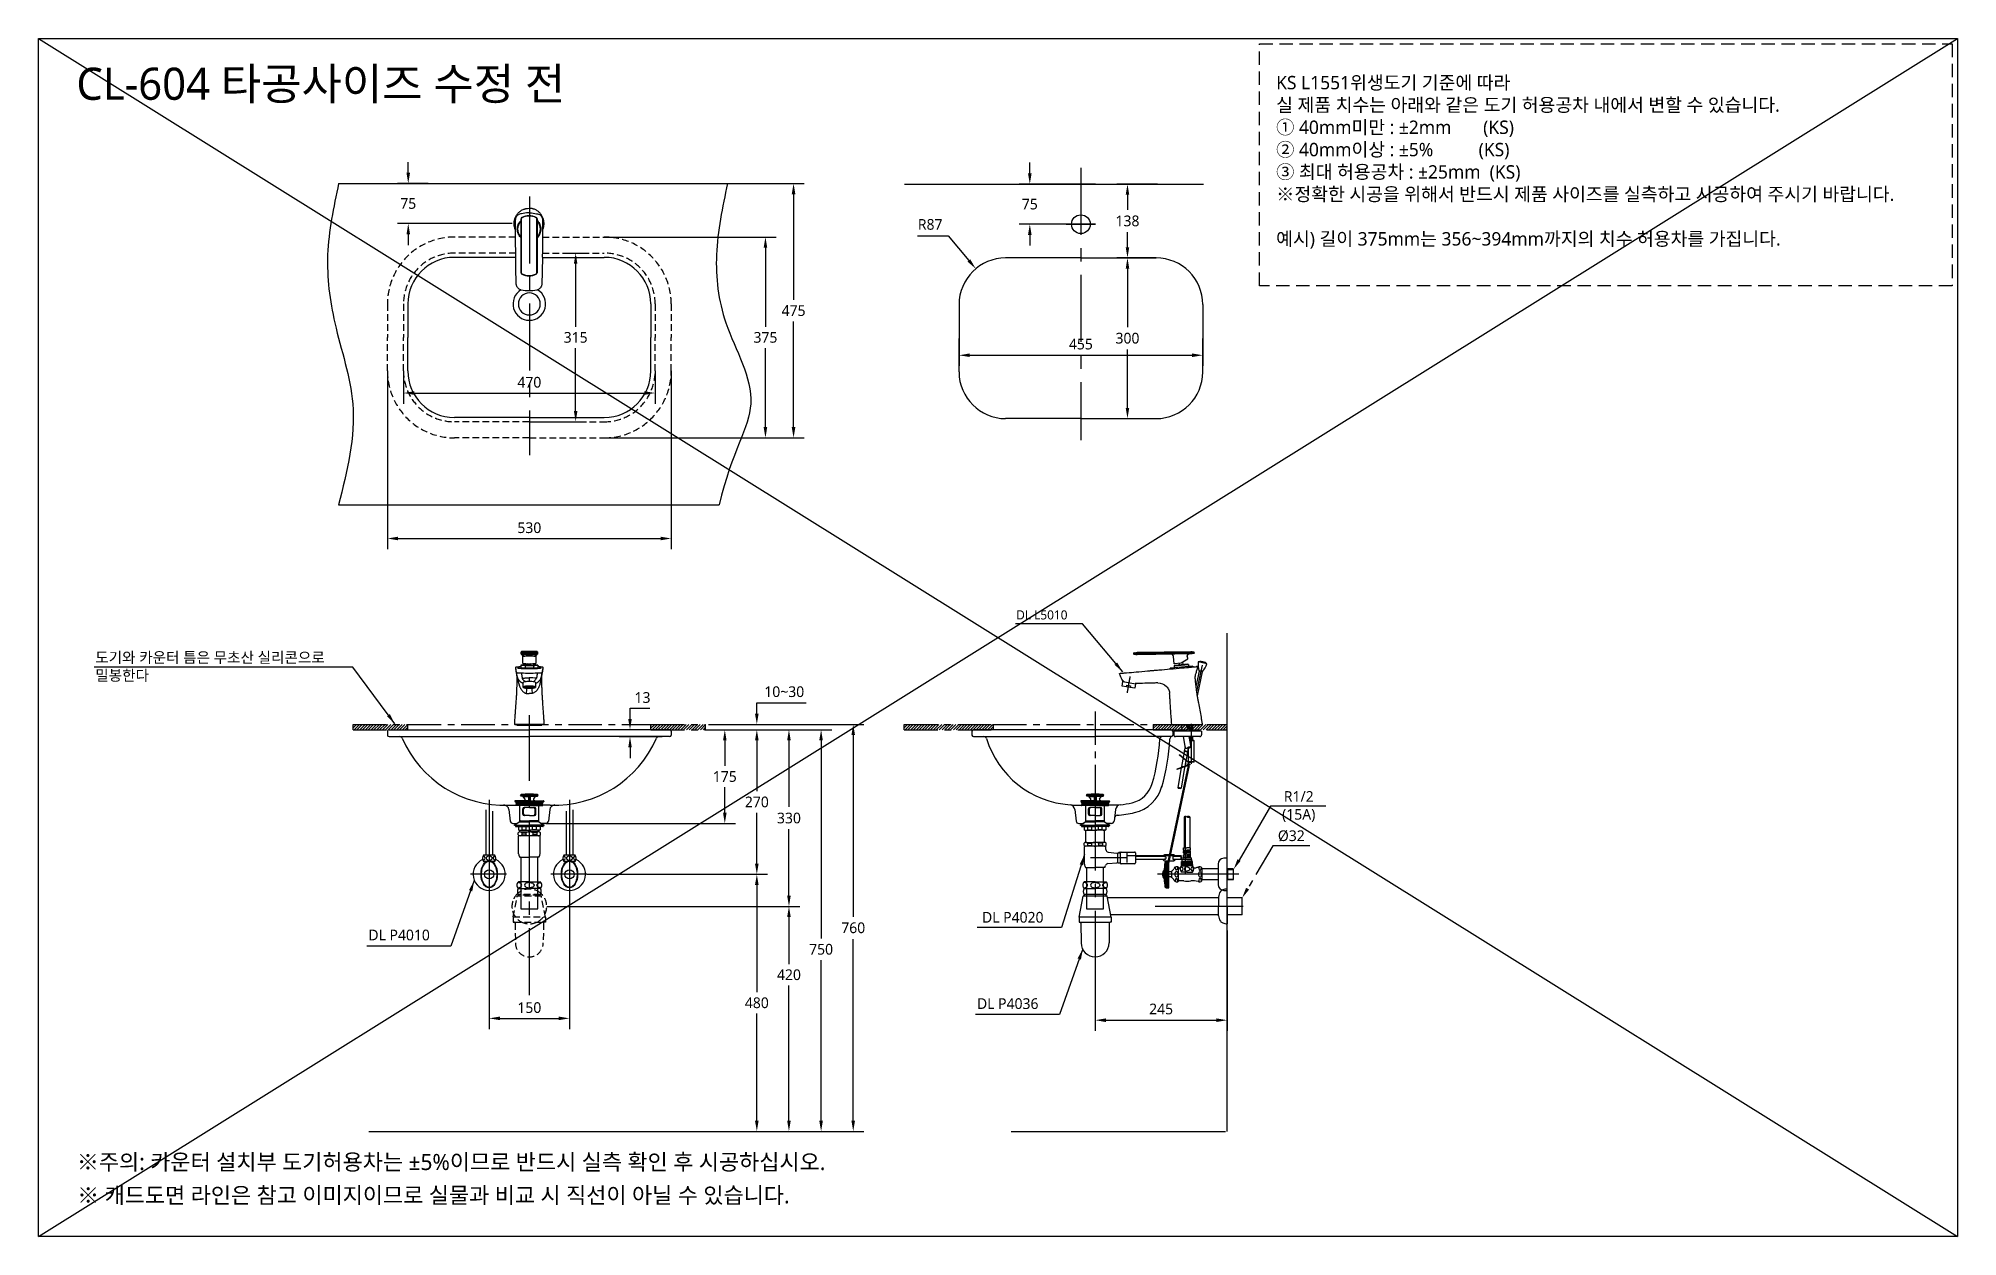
# Model space of a CAD drawing. Extents: x 283 to 7722, y -137 to 2100.
# Drawn here: x 283 to 3867, y -137 to 2100 of the extents above; entities that cross this region are included whole.
import ezdxf

# ---------------------------------------------------------------- set-up
doc = ezdxf.new("R2010")
doc.units = 0
doc.header["$LTSCALE"] = 50
doc.header["$MEASUREMENT"] = 0
for name, pattern in [('CENTER', [2, 1.25, -0.25, 0.25, -0.25]), ('DASHED', [0.75, 0.5, -0.25]), ('HIDDEN', [0.375, 0.25, -0.125])]:
    doc.linetypes.add(name, pattern=pattern)
doc.layers.get('0').update_dxf_attribs({"linetype": 'CONTINUOUS'})
doc.layers.get('DEFPOINTS').update_dxf_attribs({"linetype": 'CONTINUOUS'})
for name, color, linetype in [('1', 1, 'CENTER'), ('2', 2, 'HIDDEN'), ('3', 3, 'CONTINUOUS'), ('30', 7, 'CONTINUOUS'), ('4', 4, 'CONTINUOUS'), ('5', 5, 'CONTINUOUS'), ('6', 6, 'CONTINUOUS'), ('7', 7, 'CONTINUOUS'), ('CENTER', 2, 'CENTER'), ('SA-DOOR', 4, 'CONTINUOUS')]:
    doc.layers.add(name, color=color, linetype=linetype)
doc.styles.add('GHS', font='txt.shx', dxfattribs={"bigfont": 'ghs.shx'})
doc.styles.add('ROMANS', font='romans')
doc.styles.get("Standard").update_dxf_attribs({"font": 'NanumGothic.ttf'})
doc.dimstyles.get("Standard").update_dxf_attribs({"dimtxt": 2.5, "dimasz": 2, "dimexe": 2, "dimexo": 1, "dimgap": 2, "dimtad": 1, "dimdec": 0, "dimlfac": 10, "dimrnd": 1, "dimzin": 0, "dimdsep": 46, "dimtxsty": 'Standard', "dimcen": 0, "dimclrd": 7, "dimclre": 7, "dimclrt": 2, "dimadec": 0, "dimazin": 0, "dimtfac": 1, "dimtdec": 0, "dimtofl": 0, "dimtmove": 0, "dimatfit": 3, "dimfxl": 0, "dimtolj": 1, "dimtzin": 0, "dimarcsym": 0})

msp = doc.modelspace()

# ---------------------------------------------------------------- texts
at = {"attachment_point": 1, "style": 'GHS'}
for s, insert, char_height, width in [('{\\fNanumGothic|b0|i0|c0|p50;CL-604\\fNanumGothic|b0|i0|c129|p50; 타공사이즈 수정 전}', (354.17596, 2045.27793), 60, 1075.4618718), ('{\\fNanumGothic|b0|i0|c129|p50;※ 캐드도면 라인은 참고 이미지이므로 실물과 비교 시 직선이 아닐 수 있습니다.}', (355.80411, -45.1917), 30, 1933.7305945)]:
    msp.add_mtext(s, dxfattribs=dict(at, insert=insert, char_height=char_height, width=width))
at = {"color": 2, "attachment_point": 1, "style": 'GHS'}
for s, width, insert, char_height in [('{\\fNanumGothic|b0|i0|c129|p50;DL L5010}', 155.8345136, (2109.12425, 1032.0061), 17), ('{\\fNanumGothic|b0|i0|c129|p50;DL P4020}', 158.3659725, (2045.32523, 468.83563), 20), ('{\\fNanumGothic|b0|i0|c129|p50;DL P4010}', 158.3659725, (899.43939, 435.77489), 20), ('{\\fNanumGothic|b0|i0|c129|p50;DL P4036}', 158.3659725, (2035.9414, 307.65914), 20)]:
    msp.add_mtext_dynamic_manual_height_columns(s, width=width, gutter_width=13.505, heights=[0], dxfattribs=dict(at, insert=insert, char_height=char_height))
at = {"insert": (389.41962, 953.99765), "char_height": 20, "attachment_point": 1, "style": 'GHS'}
msp.add_mtext_dynamic_manual_height_columns('{\\fNanumGothic|b0|i0|c129|p50;도기와 카운터 틈은 무초산 실리콘으로 \\P밀봉한다}', width=518.1591402, gutter_width=13.5, heights=[0], dxfattribs=at)
at = {"layer": '1', "color": 2, "char_height": 20, "attachment_point": 5}
for s, insert in [('R1/2\\P(15A)', (2636.69728, 665.56722)), ('%%C32', (2622.80335, 610.75124))]:
    msp.add_mtext(s, dxfattribs=dict(at, insert=insert))
at = {"layer": '2', "color": 7, "insert": (2594.5, 1868.78309), "char_height": 25, "attachment_point": 4, "style": 'ROMANS'}
msp.add_mtext('{\\fNanumGothic|b0|i0|c0|p50;KS L1551\\fNanumGothic|b0|i0|c129|p50;위생도기 기준에 따라 \\P실 제품 치수는 아래와 같은 도기 허용공차 내에서 변할 수 있습니다. \\fNanumGothic|b0|i0|c0|p50;\\P\\fNanumGothic|b0|i0|c129|p50;① \\fNanumGothic|b0|i0|c0|p50;40mm\\fNanumGothic|b0|i0|c129|p50;미만 : ±2mm       (KS)\\fNanumGothic|b0|i0|c0|p50; \\P\\fNanumGothic|b0|i0|c129|p50;② \\fNanumGothic|b0|i0|c0|p50;40mm\\fNanumGothic|b0|i0|c129|p50;이상 : ±5%          (KS)\\fNanumGothic|b0|i0|c0|p50;\\P\\fNanumGothic|b0|i0|c129|p50;③ 최대 허용공차 : ±25mm  (KS)\\fNanumGothic|b0|i0|c0|p50;\\P※\\fNanumGothic|b0|i0|c129|p50;정확한 시공을 위해서 반드시 제품 사이즈를 실측하고 시공하여 주시기 바랍니다\\fNanumGothic|b0|i0|c0|p50;.\\P\\P\\fNanumGothic|b0|i0|c129|p50;예시\\fNanumGothic|b0|i0|c0|p50;) \\fNanumGothic|b0|i0|c129|p50;길이 375\\fNanumGothic|b0|i0|c0|p50;mm\\fNanumGothic|b0|i0|c129|p50;는 3\\fNanumGothic|b0|i0|c0|p50;56~\\fNanumGothic|b0|i0|c129|p50;394\\fNanumGothic|b0|i0|c0|p50;mm\\fNanumGothic|b0|i0|c129|p50;까지의 치수 허용차를 가집니다\\fNanumGothic|b0|i0|c0|p50;.}', dxfattribs=at)
at = {"layer": '3', "color": 1, "insert": (355.28401, 16.88361), "char_height": 30, "attachment_point": 1, "style": 'GHS'}
msp.add_mtext_dynamic_manual_height_columns('{\\fNanumGothic|b0|i0|c129|p50;※주의: 카운터 설치부 도기허용차는 ±5%이므로 반드시 실측 확인 후 시공하십시오.}', width=3042.4010348, gutter_width=13.505, heights=[0], dxfattribs=at)

# ---------------------------------------------------------------- blocks, each defined once
blk = doc.blocks.new('*D0')
at = {"color": 3, "lineweight": -2}
for p, q in [((1125, 514.5), (1125, 250.1)), ((1275, 514.5), (1275, 250.1)), ((1145, 270.1), (1255, 270.1))]:
    blk.add_line(p, q, dxfattribs=at)
at = {"color": 3}
for points in [[(1145, 273.5), (1145, 266.8), (1125, 270.1)], [(1255, 273.5), (1255, 266.8), (1275, 270.1)]]:
    blk.add_solid(points, dxfattribs=at)
at = {"layer": 'DEFPOINTS', "color": 0}
for p in [(1125, 514.5), (1275, 514.5), (1275, 270.1)]:
    blk.add_point(p, dxfattribs=at)
at = {"color": 2, "insert": (1200, 290.1), "char_height": 20, "attachment_point": 5}
blk.add_mtext('\\A1;150', dxfattribs=at)
blk = doc.blocks.new('*D1')
at = {"layer": '3', "color": 3, "lineweight": -2}
for p, q in [((2503, 434.1), (2503, 246.7)), ((2256.5, 412.1), (2256.5, 246.7)), ((2276.5, 266.7), (2483, 266.7))]:
    blk.add_line(p, q, dxfattribs=at)
at = {"layer": '3', "color": 3}
for points in [[(2276.5, 270), (2276.5, 263.3), (2256.5, 266.7)], [(2483, 270), (2483, 263.3), (2503, 266.7)]]:
    blk.add_solid(points, dxfattribs=at)
at = {"layer": 'DEFPOINTS', "color": 0}
for p in [(2503, 434.1), (2256.5, 412.1), (2503, 266.7)]:
    blk.add_point(p, dxfattribs=at)
at = {"layer": '3', "color": 2, "insert": (2379.7, 287.5), "char_height": 20, "attachment_point": 5}
blk.add_mtext('\\A1;245', dxfattribs=at)
blk = doc.blocks.new('*D2')
at = {"color": 3, "lineweight": -2}
for p, q in [((1232.5, 479.1), (1704.8, 479.1)), ((1684.8, 459.1), (1684.8, 371.5)), ((1684.8, 79.1), (1684.8, 331.5)), ((1500, 59.1), (1704.8, 59.1))]:
    blk.add_line(p, q, dxfattribs=at)
at = {"color": 3}
for points in [[(1681.4, 459.1), (1688.1, 459.1), (1684.8, 479.1)], [(1681.4, 79.1), (1688.1, 79.1), (1684.8, 59.1)]]:
    blk.add_solid(points, dxfattribs=at)
at = {"layer": 'DEFPOINTS', "color": 0}
for p in [(1232.5, 479.1), (1500, 59.1), (1684.8, 59.1)]:
    blk.add_point(p, dxfattribs=at)
at = {"color": 2, "insert": (1684.8, 351.5), "char_height": 20, "attachment_point": 5}
blk.add_mtext('\\A1;420', dxfattribs=at)
blk = doc.blocks.new('*D3')
at = {"color": 3, "lineweight": -2}
for p, q in [((1585, 809.1), (1644.8, 809.1)), ((1624.8, 789.1), (1624.8, 694.1)), ((1624.8, 559.1), (1624.8, 654.1)), ((1307.6, 539.1), (1644.8, 539.1))]:
    blk.add_line(p, q, dxfattribs=at)
at = {"color": 3}
for points in [[(1621.4, 789.1), (1628.1, 789.1), (1624.8, 809.1)], [(1621.4, 559.1), (1628.1, 559.1), (1624.8, 539.1)]]:
    blk.add_solid(points, dxfattribs=at)
at = {"layer": 'DEFPOINTS', "color": 0}
for p in [(1585, 809.1), (1307.6, 539.1), (1624.8, 539.1)]:
    blk.add_point(p, dxfattribs=at)
at = {"color": 2, "insert": (1624.8, 674.1), "char_height": 20, "attachment_point": 5}
blk.add_mtext('\\A1;270', dxfattribs=at)
blk = doc.blocks.new('*D4')
at = {"color": 3, "lineweight": -2}
for p, q in [((1644.8, 809.1), (1704.8, 809.1)), ((1684.8, 789.1), (1684.8, 665)), ((1684.8, 499.1), (1684.8, 623.2)), ((1232.5, 479.1), (1704.8, 479.1))]:
    blk.add_line(p, q, dxfattribs=at)
at = {"color": 3}
for points in [[(1681.4, 789.1), (1688.1, 789.1), (1684.8, 809.1)], [(1681.4, 499.1), (1688.1, 499.1), (1684.8, 479.1)]]:
    blk.add_solid(points, dxfattribs=at)
at = {"layer": 'DEFPOINTS', "color": 0}
for p in [(1644.8, 809.1), (1232.5, 479.1), (1684.8, 479.1)]:
    blk.add_point(p, dxfattribs=at)
at = {"color": 2, "insert": (1684.8, 644.1), "char_height": 20, "attachment_point": 5}
blk.add_mtext('\\A1;330', dxfattribs=at)
blk = doc.blocks.new('*D6')
at = {"color": 3, "lineweight": -2}
for p, q in [((1529.2, 809.1), (1585, 809.1)), ((1565, 789.1), (1565, 741.6)), ((1565, 654.1), (1565, 701.6)), ((1230.6, 634.1), (1585, 634.1))]:
    blk.add_line(p, q, dxfattribs=at)
at = {"color": 3}
for points in [[(1561.7, 789.1), (1568.3, 789.1), (1565, 809.1)], [(1561.7, 654.1), (1568.3, 654.1), (1565, 634.1)]]:
    blk.add_solid(points, dxfattribs=at)
at = {"layer": 'DEFPOINTS', "color": 0}
for p in [(1529.2, 809.1), (1230.6, 634.1), (1565, 634.1)]:
    blk.add_point(p, dxfattribs=at)
at = {"color": 2, "insert": (1565, 721.6), "char_height": 20, "attachment_point": 5}
blk.add_mtext('\\A1;175', dxfattribs=at)
blk = doc.blocks.new('*D5')
at = {"color": 3, "lineweight": -2}
for p, q in [((1534.7, 819.1), (1824.8, 819.1)), ((1804.8, 799.1), (1804.8, 460)), ((1804.8, 79.1), (1804.8, 418.3)), ((1764.8, 59.1), (1824.8, 59.1))]:
    blk.add_line(p, q, dxfattribs=at)
at = {"color": 3}
for points in [[(1801.4, 799.1), (1808.1, 799.1), (1804.8, 819.1)], [(1801.4, 79.1), (1808.1, 79.1), (1804.8, 59.1)]]:
    blk.add_solid(points, dxfattribs=at)
at = {"layer": 'DEFPOINTS', "color": 0}
for p in [(1534.7, 819.1), (1764.8, 59.1), (1804.8, 59.1)]:
    blk.add_point(p, dxfattribs=at)
at = {"color": 2, "insert": (1804.8, 439.1), "char_height": 20, "attachment_point": 5}
blk.add_mtext('\\A1;760', dxfattribs=at)
blk = doc.blocks.new('*D7')
at = {"color": 3, "lineweight": -2}
for p, q in [((1704.8, 809.1), (1764.8, 809.1)), ((1744.8, 789.1), (1744.8, 419)), ((1744.8, 79.1), (1744.8, 379)), ((1704.8, 59.1), (1764.8, 59.1))]:
    blk.add_line(p, q, dxfattribs=at)
at = {"color": 3}
for points in [[(1741.4, 789.1), (1748.1, 789.1), (1744.8, 809.1)], [(1741.4, 79.1), (1748.1, 79.1), (1744.8, 59.1)]]:
    blk.add_solid(points, dxfattribs=at)
at = {"layer": 'DEFPOINTS', "color": 0}
for p in [(1704.8, 809.1), (1704.8, 59.1), (1744.8, 59.1)]:
    blk.add_point(p, dxfattribs=at)
at = {"color": 2, "insert": (1744.8, 399), "char_height": 20, "attachment_point": 5}
blk.add_mtext('\\A1;750', dxfattribs=at)
blk = doc.blocks.new('*D8')
at = {"color": 3, "lineweight": -2}
for p, q in [((973.9, 1849.1), (973.9, 1869.1)), ((1011.1, 1829.1), (953.9, 1829.1)), ((1168.1, 1754.1), (953.9, 1754.1)), ((973.9, 1734.1), (973.9, 1714.1))]:
    blk.add_line(p, q, dxfattribs=at)
at = {"color": 3}
for points in [[(970.6, 1849.1), (977.3, 1849.1), (973.9, 1829.1)], [(970.6, 1734.1), (977.3, 1734.1), (973.9, 1754.1)]]:
    blk.add_solid(points, dxfattribs=at)
at = {"layer": 'DEFPOINTS', "color": 0}
for p in [(973.9, 1829.1), (1011.1, 1829.1), (1168.1, 1754.1)]:
    blk.add_point(p, dxfattribs=at)
at = {"color": 2, "insert": (973.9, 1791.6), "char_height": 20, "attachment_point": 5}
blk.add_mtext('\\A1;75', dxfattribs=at)
blk = doc.blocks.new('*D9')
at = {"color": 3, "lineweight": -2}
for p, q in [((2134.5, 1848), (2134.5, 1868)), ((2257.4, 1828), (2114.5, 1828)), ((2257.4, 1753), (2114.5, 1753)), ((2134.5, 1733), (2134.5, 1713))]:
    blk.add_line(p, q, dxfattribs=at)
at = {"color": 3}
for points in [[(2131.2, 1848), (2137.9, 1848), (2134.5, 1828)], [(2131.2, 1733), (2137.9, 1733), (2134.5, 1753)]]:
    blk.add_solid(points, dxfattribs=at)
at = {"layer": 'DEFPOINTS', "color": 0}
for p in [(2134.5, 1828), (2257.4, 1828), (2257.4, 1753)]:
    blk.add_point(p, dxfattribs=at)
at = {"color": 2, "insert": (2134.5, 1790.5), "char_height": 20, "attachment_point": 5}
blk.add_mtext('\\A1;75', dxfattribs=at)
blk = doc.blocks.new('*D10')
at = {"color": 3, "lineweight": -2}
for p, q in [((1624.8, 839.1), (1624.8, 859.1)), ((1624.8, 859.1), (1717.2, 859.1)), ((1529.2, 809.1), (1644.8, 809.1)), ((1534.7, 819.1), (1644.8, 819.1)), ((1624.8, 789.1), (1624.8, 769.1))]:
    blk.add_line(p, q, dxfattribs=at)
at = {"color": 3}
for points in [[(1621.4, 839.1), (1628.1, 839.1), (1624.8, 819.1)], [(1621.4, 789.1), (1628.1, 789.1), (1624.8, 809.1)]]:
    blk.add_solid(points, dxfattribs=at)
at = {"layer": 'DEFPOINTS', "color": 0}
for p in [(1529.2, 809.1), (1534.7, 819.1), (1624.8, 819.1)]:
    blk.add_point(p, dxfattribs=at)
at = {"color": 2, "insert": (1676, 880), "char_height": 20, "attachment_point": 5}
blk.add_mtext('\\A1;10~30', dxfattribs=at)
blk = doc.blocks.new('*D11')
at = {"color": 3, "lineweight": -2}
for p, q in [((1388, 829.1), (1388, 849.1)), ((1388, 849.1), (1424.7, 849.1)), ((1427, 809.1), (1368, 809.1)), ((1448, 796.1), (1368, 796.1)), ((1388, 776.1), (1388, 756.1))]:
    blk.add_line(p, q, dxfattribs=at)
at = {"color": 3}
for points in [[(1384.7, 829.1), (1391.3, 829.1), (1388, 809.1)], [(1384.7, 776.1), (1391.3, 776.1), (1388, 796.1)]]:
    blk.add_solid(points, dxfattribs=at)
at = {"layer": 'DEFPOINTS', "color": 0}
for p in [(1388, 809.1), (1427, 809.1), (1448, 796.1)]:
    blk.add_point(p, dxfattribs=at)
at = {"color": 2, "insert": (1411.3, 869.1), "char_height": 20, "attachment_point": 5}
blk.add_mtext('\\A1;13', dxfattribs=at)
blk = doc.blocks.new('*D14')
at = {"color": 3, "lineweight": -2}
for p, q in [((2002.4, 1571.8), (2002.4, 1488.3)), ((2457.4, 1571.8), (2457.4, 1488.3)), ((2022.4, 1508.3), (2437.4, 1508.3))]:
    blk.add_line(p, q, dxfattribs=at)
at = {"color": 3}
for points in [[(2022.4, 1511.7), (2022.4, 1505), (2002.4, 1508.3)], [(2437.4, 1511.7), (2437.4, 1505), (2457.4, 1508.3)]]:
    blk.add_solid(points, dxfattribs=at)
at = {"layer": 'DEFPOINTS', "color": 0}
for p in [(2002.4, 1571.8), (2457.4, 1571.8), (2457.4, 1508.3)]:
    blk.add_point(p, dxfattribs=at)
at = {"color": 2, "insert": (2229.9, 1529.1), "char_height": 20, "attachment_point": 5}
blk.add_mtext('\\A1;455', dxfattribs=at)
blk = doc.blocks.new('*D15')
at = {"color": 3, "lineweight": -2}
for p, q in [((2229.9, 1690.1), (2336.9, 1690.1)), ((2316.9, 1670.1), (2316.9, 1561)), ((2316.9, 1410.1), (2316.9, 1519.2)), ((2229.9, 1390.1), (2336.9, 1390.1))]:
    blk.add_line(p, q, dxfattribs=at)
at = {"color": 3}
for points in [[(2313.6, 1670.1), (2320.2, 1670.1), (2316.9, 1690.1)], [(2313.6, 1410.1), (2320.2, 1410.1), (2316.9, 1390.1)]]:
    blk.add_solid(points, dxfattribs=at)
at = {"layer": 'DEFPOINTS', "color": 0}
for p in [(2229.9, 1690.1), (2229.9, 1390.1), (2316.9, 1390.1)]:
    blk.add_point(p, dxfattribs=at)
at = {"color": 2, "insert": (2316.9, 1540.1), "char_height": 20, "attachment_point": 5}
blk.add_mtext('\\A1;300', dxfattribs=at)
blk = doc.blocks.new('*D16')
at = {"color": 3, "lineweight": -2}
for p, q in [((935, 1479.1), (935, 1146.2)), ((1465, 1479.1), (1465, 1146.2)), ((955, 1166.2), (1445, 1166.2))]:
    blk.add_line(p, q, dxfattribs=at)
at = {"color": 3}
for points in [[(955, 1169.5), (955, 1162.8), (935, 1166.2)], [(1445, 1169.5), (1445, 1162.8), (1465, 1166.2)]]:
    blk.add_solid(points, dxfattribs=at)
at = {"layer": 'DEFPOINTS', "color": 0}
for p in [(935, 1479.1), (1465, 1479.1), (1465, 1166.2)]:
    blk.add_point(p, dxfattribs=at)
at = {"color": 2, "insert": (1200, 1186.2), "char_height": 20, "attachment_point": 5}
blk.add_mtext('\\A1;530', dxfattribs=at)
blk = doc.blocks.new('*D17')
at = {"color": 3, "lineweight": -2}
for p, q in [((965, 1479.1), (965, 1417.8)), ((1435, 1479.1), (1435, 1417.8)), ((985, 1437.8), (1415, 1437.8))]:
    blk.add_line(p, q, dxfattribs=at)
at = {"color": 3}
for points in [[(985, 1441.1), (985, 1434.4), (965, 1437.8)], [(1415, 1441.1), (1415, 1434.4), (1435, 1437.8)]]:
    blk.add_solid(points, dxfattribs=at)
at = {"layer": 'DEFPOINTS', "color": 0}
for p in [(965, 1479.1), (1435, 1479.1), (1435, 1437.8)]:
    blk.add_point(p, dxfattribs=at)
at = {"color": 2, "insert": (1200, 1457.8), "char_height": 20, "attachment_point": 5}
blk.add_mtext('\\A1;470', dxfattribs=at)
blk = doc.blocks.new('*D18')
at = {"color": 3, "lineweight": -2}
for p, q in [((1270, 1699.1), (1306.5, 1699.1)), ((1286.5, 1679.1), (1286.5, 1561.6)), ((1286.5, 1404.1), (1286.5, 1521.6)), ((1200, 1384.1), (1306.5, 1384.1))]:
    blk.add_line(p, q, dxfattribs=at)
at = {"color": 3}
for points in [[(1283.2, 1679.1), (1289.8, 1679.1), (1286.5, 1699.1)], [(1283.2, 1404.1), (1289.8, 1404.1), (1286.5, 1384.1)]]:
    blk.add_solid(points, dxfattribs=at)
at = {"layer": 'DEFPOINTS', "color": 0}
for p in [(1270, 1699.1), (1200, 1384.1), (1286.5, 1384.1)]:
    blk.add_point(p, dxfattribs=at)
at = {"color": 2, "insert": (1286.5, 1541.6), "char_height": 20, "attachment_point": 5}
blk.add_mtext('\\A1;315', dxfattribs=at)
blk = doc.blocks.new('*D20')
at = {"color": 3, "lineweight": -2}
for p, q in [((1340, 1729.1), (1660.9, 1729.1)), ((1640.9, 1709.1), (1640.9, 1561.6)), ((1640.9, 1374.1), (1640.9, 1521.6)), ((1340, 1354.1), (1660.9, 1354.1))]:
    blk.add_line(p, q, dxfattribs=at)
at = {"color": 3}
for points in [[(1637.5, 1709.1), (1644.2, 1709.1), (1640.9, 1729.1)], [(1637.5, 1374.1), (1644.2, 1374.1), (1640.9, 1354.1)]]:
    blk.add_solid(points, dxfattribs=at)
at = {"layer": 'DEFPOINTS', "color": 0}
for p in [(1340, 1729.1), (1340, 1354.1), (1640.9, 1354.1)]:
    blk.add_point(p, dxfattribs=at)
at = {"color": 2, "insert": (1640.9, 1541.6), "char_height": 20, "attachment_point": 5}
blk.add_mtext('\\A1;375', dxfattribs=at)
blk = doc.blocks.new('*D21')
at = {"color": 3, "lineweight": -2}
for p, q in [((2372.8, 1828), (2296.9, 1828)), ((2316.9, 1808), (2316.9, 1780)), ((2316.9, 1710.1), (2316.9, 1738.2)), ((2370.4, 1690.1), (2296.9, 1690.1))]:
    blk.add_line(p, q, dxfattribs=at)
at = {"color": 3}
for points in [[(2313.6, 1808), (2320.2, 1808), (2316.9, 1828)], [(2313.6, 1710.1), (2320.2, 1710.1), (2316.9, 1690.1)]]:
    blk.add_solid(points, dxfattribs=at)
at = {"layer": 'DEFPOINTS', "color": 0}
for p in [(2316.9, 1828), (2372.8, 1828), (2370.4, 1690.1)]:
    blk.add_point(p, dxfattribs=at)
at = {"color": 2, "insert": (2316.9, 1759.1), "char_height": 20, "attachment_point": 5}
blk.add_mtext('\\A1;138', dxfattribs=at)
blk = doc.blocks.new('*D22')
at = {"color": 3, "lineweight": -2}
for p, q in [((1307.6, 539.1), (1644.8, 539.1)), ((1624.8, 519.1), (1624.8, 319.1)), ((1624.8, 79.1), (1624.8, 279.1)), ((1500, 59.1), (1644.8, 59.1))]:
    blk.add_line(p, q, dxfattribs=at)
at = {"color": 3}
for points in [[(1621.4, 519.1), (1628.1, 519.1), (1624.8, 539.1)], [(1621.4, 79.1), (1628.1, 79.1), (1624.8, 59.1)]]:
    blk.add_solid(points, dxfattribs=at)
at = {"layer": 'DEFPOINTS', "color": 0}
for p in [(1307.6, 539.1), (1500, 59.1), (1624.8, 59.1)]:
    blk.add_point(p, dxfattribs=at)
at = {"color": 2, "insert": (1624.8, 299.1), "char_height": 20, "attachment_point": 5}
blk.add_mtext('\\A1;480', dxfattribs=at)
blk = doc.blocks.new('*D23')
at = {"color": 3, "lineweight": -2}
for p, q in [((1570, 1829.1), (1713.4, 1829.1)), ((1693.4, 1809.1), (1693.4, 1611.6)), ((1693.4, 1374.1), (1693.4, 1571.6)), ((1340, 1354.1), (1713.4, 1354.1))]:
    blk.add_line(p, q, dxfattribs=at)
at = {"color": 3}
for points in [[(1690, 1809.1), (1696.7, 1809.1), (1693.4, 1829.1)], [(1690, 1374.1), (1696.7, 1374.1), (1693.4, 1354.1)]]:
    blk.add_solid(points, dxfattribs=at)
at = {"layer": 'DEFPOINTS', "color": 0}
for p in [(1570, 1829.1), (1340, 1354.1), (1693.4, 1354.1)]:
    blk.add_point(p, dxfattribs=at)
at = {"color": 2, "insert": (1693.4, 1591.6), "char_height": 20, "attachment_point": 5}
blk.add_mtext('\\A1;475', dxfattribs=at)
blk = doc.blocks.new('*D49')
at = {"color": 3, "lineweight": -2}
for p, q in [((1924.9, 1731.6), (1982.1, 1731.6)), ((1982.1, 1731.6), (2020.8, 1685.2))]:
    blk.add_line(p, q, dxfattribs=at)
at = {"color": 3}
blk.add_solid([(2023.4, 1687.4), (2018.3, 1683.1), (2033.6, 1669.9)], dxfattribs=at)
at = {"layer": 'DEFPOINTS', "color": 0}
for p in [(2033.6, 1669.9), (2089.4, 1603.1)]:
    blk.add_point(p, dxfattribs=at)
at = {"color": 2, "insert": (1948.5, 1752.5), "char_height": 20, "attachment_point": 5}
blk.add_mtext('\\A1;R87', dxfattribs=at)

# ---------------------------------------------------------------- dimensions: what is measured, and where the dimension line sits
for base, p1, p2, picture, middle in [((973.92068, 1829.14283), (1168.05176, 1754.14283), (1011.11036, 1829.14283), '*D8', (973.92068, 1791.64283)), ((2134.53682, 1828.03947), (2257.39699, 1753.03947), (2257.39699, 1828.03947), '*D9', (2134.53682, 1790.53947)), ((1744.76623, 59.14283), (1704.76623, 809.14283), (1704.76623, 59.14283), '*D7', (1744.76623, 398.97674)), ((1684.76623, 59.14283), (1232.5, 479.14283), (1500, 59.14283), '*D2', (1684.76623, 351.47203))]:
    dim = msp.add_linear_dim(base=base, p1=p1, p2=p2, angle=90, dimstyle='Standard', override={"dimtxt": 20, "dimasz": 20, "dimexe": 20, "dimexo": 0, "dimgap": 10, "dimtih": 1, "dimtoh": 1, "dimdec": 4, "dimlfac": 1, "dimzin": 8, "dimclrd": 3, "dimclre": 3, "dimtdec": 4, "dimarcsym": 1})
    dim.commit()
    dim.dimension.update_dxf_attribs({"geometry": picture, "text_midpoint": middle, "dimtype": 160})
for base, p1, p2, picture, middle in [((1693.35681, 1354.07575), (1570, 1829.14283), (1340, 1354.07575), '*D23', (1693.35681, 1591.60929)), ((2316.89285, 1828.03947), (2370.39699, 1690.07575), (2372.76933, 1828.03947), '*D21', (2316.89285, 1759.05761)), ((1640.85863, 1354.07575), (1340, 1729.07575), (1340, 1354.07575), '*D20', (1640.85863, 1541.57575)), ((1286.49586, 1384.07575), (1270, 1699.07575), (1200, 1384.07575), '*D18', (1286.49586, 1541.57575)), ((2316.89285, 1390.07575), (2229.89699, 1690.07575), (2229.89699, 1390.07575), '*D15', (2316.89285, 1540.07575)), ((1388.00989, 809.14283), (1448.00208, 796.14283), (1427, 809.14283), '*D11', (1411.34323, 869.14283)), ((1565, 634.14283), (1529.2128, 809.14283), (1230.55315, 634.14283), '*D6', (1565, 721.64283)), ((1684.76623, 479.14283), (1644.76623, 809.14283), (1232.5, 479.14283), '*D4', (1684.76623, 644.14283)), ((1624.76623, 539.14283), (1585, 809.14283), (1307.62657, 539.14283), '*D3', (1624.76623, 674.14283)), ((1804.76623, 59.14283), (1534.7212, 819.14283), (1764.76623, 59.14283), '*D5', (1804.76623, 439.14283)), ((1624.76623, 59.14283), (1307.62657, 539.14283), (1500, 59.14283), '*D22', (1624.76623, 299.14283))]:
    dim = msp.add_linear_dim(base=base, p1=p1, p2=p2, angle=90, dimstyle='Standard', override={"dimtxt": 20, "dimasz": 20, "dimexe": 20, "dimexo": 0, "dimgap": 10, "dimtih": 1, "dimtoh": 1, "dimdec": 4, "dimlfac": 1, "dimzin": 8, "dimclrd": 3, "dimclre": 3, "dimtdec": 4, "dimarcsym": 1})
    dim.commit()
    dim.dimension.update_dxf_attribs({"geometry": picture, "text_midpoint": middle})
dim = msp.add_radius_dim(center=(2089.39699, 1603.07575), mpoint=(2033.64424, 1669.86371), dimstyle='Standard', override={"dimtxt": 20, "dimasz": 20, "dimexe": 20, "dimexo": 0, "dimgap": 10, "dimtih": 1, "dimtoh": 1, "dimdec": 4, "dimlfac": 1, "dimzin": 8, "dimclrd": 3, "dimclre": 3, "dimtdec": 4, "dimarcsym": 1})
dim.commit()
dim.dimension.update_dxf_attribs({"geometry": '*D49', "text_midpoint": (1948.50306, 1731.56606), "dimtype": 164})
for base, p1, p2, override, picture, middle in [((2457.39699, 1508.32575), (2002.39699, 1571.82575), (2457.39699, 1571.82575), {"dimtxt": 20, "dimasz": 20, "dimexe": 20, "dimexo": 0, "dimgap": 10, "dimdec": 4, "dimlfac": 1, "dimzin": 8, "dimclrd": 3, "dimclre": 3, "dimtdec": 4, "dimarcsym": 1}, '*D14', (2229.89699, 1529.09829)), ((1465, 1166.16421), (935, 1479.07575), (1465, 1479.07575), {"dimtxt": 20, "dimasz": 20, "dimexe": 20, "dimexo": 0, "dimgap": 10, "dimdec": 4, "dimlfac": 1, "dimzin": 8, "dimclrd": 3, "dimclre": 3, "dimtdec": 4, "dimarcsym": 1}, '*D16', (1200, 1186.16421)), ((1435, 1437.78092), (965, 1479.07575), (1435, 1479.07575), {"dimtxt": 20, "dimasz": 20, "dimexe": 20, "dimexo": 0, "dimgap": 10, "dimdec": 4, "dimlfac": 1, "dimzin": 8, "dimclrd": 3, "dimclre": 3, "dimtdec": 4, "dimarcsym": 1}, '*D17', (1200, 1457.78092)), ((1275, 270.14153), (1125, 514.48431), (1275, 514.48431), {"dimtxt": 20, "dimasz": 20, "dimexe": 20, "dimexo": 0, "dimgap": 10, "dimdec": 4, "dimlfac": 1, "dimzin": 8, "dimclrd": 3, "dimclre": 3, "dimtdec": 4}, '*D0', (1200, 290.14153))]:
    dim = msp.add_linear_dim(base=base, p1=p1, p2=p2, dimstyle='Standard', override=override)
    dim.commit()
    dim.dimension.update_dxf_attribs({"geometry": picture, "text_midpoint": middle})
dim = msp.add_linear_dim(base=(1624.76623, 819.14283), p1=(1529.2128, 809.14283), p2=(1534.7212, 819.14283), angle=90, text='<>~30', dimstyle='Standard', override={"dimtxt": 20, "dimasz": 20, "dimexe": 20, "dimexo": 0, "dimgap": 10, "dimtih": 1, "dimtoh": 1, "dimdec": 4, "dimlfac": 1, "dimzin": 8, "dimclrd": 3, "dimclre": 3, "dimtdec": 4, "dimarcsym": 1})
dim.commit()
dim.dimension.update_dxf_attribs({"geometry": '*D10', "text_midpoint": (1675.98226, 880.04412)})
at = {"layer": '3'}
dim = msp.add_linear_dim(base=(2503, 266.66191), p1=(2256.5, 412.14283), p2=(2503, 434.14283), text='245', dimstyle='Standard', override={"dimtxt": 20, "dimasz": 20, "dimexe": 20, "dimexo": 0, "dimgap": 10, "dimdec": 4, "dimlfac": 1, "dimzin": 8, "dimclrd": 3, "dimclre": 3, "dimtdec": 4}, dxfattribs=at)
dim.commit()
dim.dimension.update_dxf_attribs({"geometry": '*D1', "text_midpoint": (2379.75, 287.54889)})

# ---------------------------------------------------------------- hatches: boundary and pattern name
h = msp.add_hatch()
h.set_pattern_fill('ANSI31', color=256, scale=30, style=0)
h.paths.add_polyline_path([(973, 809.14283), (973, 819.14283), (870.7872, 819.14283), (870.7872, 809.14283)])
h = msp.add_hatch()
h.set_pattern_fill('ANSI31', color=256, scale=30, style=0)
h.paths.add_polyline_path([(1427, 809.14283), (1427, 819.14283), (1529.2128, 819.14283), (1529.2128, 809.14283)])
h = msp.add_hatch()
h.set_pattern_fill('ANSI31', color=256, scale=30, style=0)
h.paths.add_polyline_path([(2365, 809.14283), (2503, 809.14283), (2503, 819.14283), (2365, 819.14283)])
h.paths.add_polyline_path([(1900, 809.14283), (2066, 809.14283), (2066, 819.14283), (1900, 819.14283)])

# ---------------------------------------------------------------- linework, layer by layer
for p, q in [((283.25589, -137.42071), (3867, 2100)), ((283.25589, 2100), (3867, -137.42071)), ((1174.7151, 1691.07575), (1060, 1691.07575)), ((1224.26271, 1691.07575), (1340, 1691.07575)), ((2229.89699, 1690.07575), (2089.39699, 1690.07575)), ((2229.89699, 1690.07575), (2370.39699, 1690.07575)), ((973, 1604.07575), (973, 1541.57575)), ((1427, 1604.07575), (1427, 1541.57575)), ((2002.39699, 1603.07575), (2002.39699, 1539.57575)), ((2457.39699, 1603.07575), (2457.39699, 1539.57575)), ((973, 1479.07575), (973, 1541.57575)), ((1427, 1479.07575), (1427, 1541.57575)), ((2002.39699, 1477.07575), (2002.39699, 1539.57575)), ((2457.39699, 1477.07575), (2457.39699, 1539.57575)), ((1200, 1392.07575), (1060, 1392.07575)), ((1200, 1392.07575), (1340, 1392.07575)), ((2229.89699, 1390.07575), (2089.39699, 1390.07575)), ((2229.89699, 1390.07575), (2370.39699, 1390.07575))]:
    msp.add_line(p, q)
at = {"ltscale": 0.5}
for p, q in [((1226.47432, 819.14286), (1173.51479, 819.14286)), ((1223.06956, 819.14286), (1176.93044, 819.14281)), ((1176.93044, 819.14281), (1176.93044, 817.66429)), ((1223.06956, 819.14286), (1223.06956, 817.66429)), ((2404.93588, 819.14283), (2404.93588, 817.66431)), ((2451.06411, 819.14283), (2451.06411, 817.66431))]:
    msp.add_line(p, q, dxfattribs=at)
at = {"color": 7, "linetype": 'HIDDEN'}
msp.add_line((1182.51562, 819.1429), (1182.51562, 819.14282), dxfattribs=at)
at = {"color": 4, "linetype": 'HIDDEN'}
for p, q in [((1170.09494, 459.45153), (1177.5, 498.45153)), ((1180.9, 500.45153), (1177.5, 498.45153)), ((1222.5, 498.45153), (1177.5, 498.45153)), ((1221, 501.35461), (1179, 501.35461)), ((1219.1, 500.45153), (1180.9, 500.45153)), ((1219.1, 500.45153), (1222.5, 498.45153)), ((1230, 458.95153), (1222.5, 498.45153)), ((1170, 459.45153), (1170, 449.95153)), ((1170, 459.45153), (1229.90506, 459.45153)), ((1170, 449.95153), (1172.37178, 449.95153)), ((1172.37178, 449.95153), (1228, 449.95153)), ((1173.5, 448.15153), (1174, 410.85461)), ((1226.5, 448.01504), (1226, 410.85461)), ((1230, 449.95153), (1228, 449.95153)), ((1230, 458.95153), (1230, 449.95153))]:
    msp.add_line(p, q, dxfattribs=at)
at = {"color": 4}
for p, q in [((2226.5, 458.95153), (2234, 498.45153)), ((2237.4, 500.45153), (2234, 498.45153)), ((2279, 498.45153), (2234, 498.45153)), ((2277.5, 501.35461), (2235.5, 501.35461)), ((2275.6, 500.45153), (2279, 498.45153)), ((2286.5, 458.95153), (2279, 498.45153)), ((2226.5, 459.45153), (2286.40506, 459.45153)), ((2226.5, 458.95153), (2226.5, 449.95153)), ((2226.87178, 449.95153), (2228.87178, 449.95153)), ((2228.87178, 449.95153), (2284.5, 449.95153)), ((2230, 448.15153), (2230.5, 410.85461)), ((2283, 448.01504), (2282.5, 410.85461)), ((2286.5, 449.95153), (2284.5, 449.95153)), ((2286.5, 458.95153), (2286.5, 449.95153))]:
    msp.add_line(p, q, dxfattribs=at)
for centre, start, end in [((1060, 1604.07575), 90, 180), ((1340, 1604.07575), 0, 90), ((2089.39699, 1603.07575), 90, 180), ((2370.39699, 1603.07575), 0, 90), ((1060, 1479.07575), 180, 270), ((1340, 1479.07575), 270, 0), ((2089.39699, 1477.07575), 180, 270), ((2370.39699, 1477.07575), 270, 0)]:
    msp.add_arc(centre, 87, start, end)
at = {"color": 4, "linetype": 'HIDDEN'}
for centre, radius, start, end in [((1191.6, 507.10461), 13.85, 155.47045254, 204.52954746), ((1208.4, 507.10461), 13.85, 335.47045254, 24.52954746), ((1171.5, 448.15153), 2, 0, 64.15806724), ((1228.5, 448.01504), 2, 104.47751219, 180), ((1200, 410.85461), 26, 180, 0)]:
    msp.add_arc(centre, radius, start, end, dxfattribs=at)
at = {"color": 4}
for centre, radius, start, end in [((2248.1, 507.10461), 13.85, 155.47045254, 204.52954746), ((2264.9, 507.10461), 13.85, 335.47045254, 24.52954746), ((2228, 448.15153), 2, 0, 64.15806724), ((2285, 448.01504), 2, 104.47751219, 180), ((2256.5, 410.85461), 26, 180, 0)]:
    msp.add_arc(centre, radius, start, end, dxfattribs=at)
at = {"layer": '1', "color": 7, "linetype": 'Continuous'}
for p, q in [((1184.4889, 1762.99155), (1184.4889, 1763.03518)), ((1184.4889, 1662.51015), (1184.4889, 1762.99155)), ((1184.9889, 1762.98282), (1184.9889, 1662.50142)), ((1186.16048, 1765.72462), (1186.16048, 1765.68099)), ((1212.81731, 1765.68099), (1212.81731, 1765.72462)), ((1213.9889, 1662.50142), (1213.9889, 1762.98282)), ((1214.4889, 1763.03518), (1214.4889, 1762.99155)), ((1214.4889, 1762.99155), (1214.4889, 1662.51015)), ((1178.1889, 1744.36976), (1178.1889, 1744.19545)), ((1178.1889, 1744.02114), (1178.1889, 1743.71609)), ((1220.7889, 1744.19545), (1220.7889, 1744.36976)), ((1220.7889, 1743.71609), (1220.7889, 1744.02114)), ((1184.99456, 952.61637), (1184.99456, 954.37027)), ((1184.99456, 950.11675), (1184.99456, 952.61637)), ((1185.49456, 954.8702), (1185.49456, 953.11629)), ((1186.66614, 952.56942), (1186.66614, 950.06981)), ((1186.99456, 947.25573), (1186.99456, 933.49798)), ((1196.89456, 930.61077), (1196.89456, 932.39776)), ((1203.09456, 930.61077), (1203.09456, 932.39776)), ((1212.99456, 933.49798), (1212.99456, 947.26955)), ((1213.32297, 950.06981), (1213.32297, 952.56942)), ((1214.49456, 953.11629), (1214.49456, 954.8702)), ((1214.99456, 954.37027), (1214.99456, 952.61637)), ((1214.99456, 952.61637), (1214.99456, 950.11675)), ((2329.00371, 952.37836), (2332.11502, 952.43267)), ((2329.04734, 949.87874), (2329.00371, 952.37836)), ((2332.15865, 949.93305), (2329.04734, 949.87874)), ((2329.4949, 952.88701), (2332.55454, 952.94042)), ((2332.61562, 949.44095), (2329.55599, 949.38754)), ((2332.11502, 952.43267), (2334.80447, 952.47961)), ((2332.11502, 952.43267), (2332.15865, 949.93305)), ((2334.8481, 949.97999), (2332.15865, 949.93305)), ((2334.79574, 952.97954), (2332.55454, 952.94042)), ((2332.61562, 949.44095), (2334.85682, 949.48007)), ((2435.27714, 954.73344), (2334.79574, 952.97954)), ((2334.79574, 952.97954), (2334.80447, 952.47961)), ((2334.80447, 952.47961), (2435.28587, 954.23352)), ((2334.8481, 949.97999), (2334.80447, 952.47961)), ((2435.3295, 951.7339), (2334.8481, 949.97999)), ((2334.85682, 949.48007), (2334.8481, 949.97999)), ((2334.85682, 949.48007), (2405.04746, 950.70525)), ((2403.97032, 932.2282), (2402.76426, 946.01347)), ((2416.92085, 933.36123), (2403.97032, 932.2282)), ((2405.5318, 929.86992), (2428.74314, 931.90065)), ((2413.99946, 930.61075), (2413.78283, 933.08679)), ((2429.34304, 940.53319), (2416.92085, 933.36123)), ((2419.93084, 935.09904), (2420.27548, 931.15983)), ((2426.42701, 951.07844), (2435.33823, 951.23398)), ((2428.74314, 931.90065), (2428.83029, 930.90445)), ((2429.25783, 941.50712), (2429.34304, 940.53319)), ((2437.51835, 954.77257), (2435.27714, 954.73344)), ((2435.27714, 954.73344), (2435.28587, 954.23352)), ((2435.28587, 954.23352), (2437.97531, 954.28047)), ((2435.28587, 954.23352), (2435.3295, 951.7339)), ((2438.01895, 951.78085), (2435.3295, 951.7339)), ((2435.33823, 951.23398), (2435.3295, 951.7339)), ((2435.33823, 951.23398), (2437.57943, 951.2731)), ((2437.51835, 954.77257), (2440.57798, 954.82597)), ((2440.63906, 951.3265), (2437.57943, 951.2731)), ((2437.97531, 954.28047), (2441.08663, 954.33478)), ((2438.01895, 951.78085), (2437.97531, 954.28047)), ((2441.13026, 951.83516), (2438.01895, 951.78085)), ((2441.08663, 954.33478), (2441.13026, 951.83516)), ((1178.69456, 925.90433), (1178.69456, 923.94781)), ((1192.20033, 928.21441), (1184.4061, 929.39101)), ((1184.4061, 929.39101), (1184.4061, 924.90814)), ((1192.20033, 923.73153), (1184.4061, 924.90814)), ((1188.34462, 930.40408), (1184.88394, 929.88166)), ((1188.34465, 930.39651), (1184.98345, 929.88911)), ((1184.98345, 929.88911), (1192.489, 928.75608)), ((1187.99456, 896.92714), (1187.99456, 891.5107)), ((1188.34456, 930.8853), (1188.34456, 929.54512)), ((1207.78879, 928.21441), (1192.20033, 928.21441)), ((1192.20033, 928.21441), (1192.20033, 923.73153)), ((1207.78879, 923.73153), (1192.20033, 923.73153)), ((1192.489, 928.75608), (1207.50011, 928.75608)), ((1196.89456, 930.61077), (1203.09456, 930.61077)), ((1199.99456, 905.79841), (1199.99456, 899.01105)), ((1207.50011, 928.75608), (1215.00566, 929.88911)), ((1215.58301, 929.39101), (1207.78879, 928.21441)), ((1207.78879, 928.21441), (1207.78879, 923.73153)), ((1215.58301, 924.90814), (1207.78879, 923.73153)), ((1215.00566, 929.88911), (1211.64447, 930.39651)), ((1215.10517, 929.88166), (1211.64449, 930.40408)), ((1211.64456, 929.54512), (1211.64456, 930.8853)), ((1211.99456, 891.5107), (1211.99456, 896.92714)), ((1215.58301, 929.39101), (1215.58301, 924.90814)), ((1221.29456, 923.94781), (1221.29456, 925.90433)), ((2306.76211, 890.64003), (2308.23811, 899.0109)), ((2308.23811, 899.0109), (2331.8735, 894.84334)), ((2438.7922, 927.76072), (2396.3543, 924.04789)), ((2396.3543, 924.04789), (2404.0958, 925.05696)), ((2396.48427, 922.56235), (2396.3543, 924.04789)), ((2403.81957, 928.21439), (2417.2682, 929.39099)), ((2403.81957, 928.21439), (2404.21178, 923.73151)), ((2417.22462, 929.88909), (2404.27409, 928.75606)), ((2405.61895, 928.87372), (2405.5318, 929.86992)), ((2430.17515, 931.02212), (2417.22462, 929.88909)), ((2417.2682, 929.39099), (2430.71683, 930.56759)), ((2430.71683, 930.56759), (2431.10903, 926.08472)), ((2430.99309, 927.41016), (2438.7922, 927.76072)), ((2438.7922, 927.76072), (2438.92216, 926.27518)), ((1188.49456, 889.15152), (1188.49456, 892.10594)), ((1188.49456, 887.96104), (1188.49456, 889.15152)), ((1190.49456, 889.09856), (1190.49456, 888.75018)), ((1209.49456, 888.75018), (1209.49456, 889.09856)), ((1211.49456, 892.10594), (1211.49456, 889.15152)), ((1211.49456, 889.15152), (1211.49456, 887.96104)), ((2315.20405, 889.15149), (2306.76211, 890.64003)), ((2315.20405, 889.15149), (2315.72499, 892.10592)), ((2321.95555, 887.96102), (2315.20405, 889.15149)), ((2315.72499, 892.10592), (2322.4765, 890.91544)), ((2322.4765, 890.91544), (2321.95555, 887.96102)), ((2330.39749, 886.47248), (2321.95555, 887.96102)), ((2331.8735, 894.84334), (2330.39749, 886.47248)), ((2331.16866, 895.45302), (2331.08565, 894.98227)), ((1176.93044, 817.66429), (1223.06956, 817.66429)), ((2451.06411, 817.66431), (2404.93588, 817.66431))]:
    msp.add_line(p, q, dxfattribs=at)
at = {"layer": '1', "color": 1}
msp.add_line((2256.5, 843.26651), (2256.5, 650.14283), dxfattribs=at)
at = {"layer": '1'}
for p, q in [((870.7872, 819.14283), (973, 819.14283)), ((870.7872, 809.14283), (870.7872, 819.14283)), ((870.7872, 809.14283), (973, 809.14283)), ((973, 819.14283), (1427, 819.14283)), ((1427, 819.14283), (1529.2128, 819.14283)), ((1427, 809.14283), (1529.2128, 809.14283)), ((1529.2128, 809.14283), (1529.2128, 819.14283)), ((1900, 819.14283), (2066, 819.14283)), ((1900, 809.14283), (1900, 819.14283)), ((1900, 809.14283), (2066, 809.14283)), ((2066, 819.14283), (2066, 809.14283)), ((2066, 819.14283), (2365, 819.14283)), ((2365, 819.14283), (2365, 809.14283)), ((2365, 819.14283), (2503, 819.14283)), ((2365, 809.14283), (2503, 809.14283)), ((2503, 809.14283), (2503, 819.14283))]:
    msp.add_line(p, q, dxfattribs=at)
at = {"layer": '1', "color": 3, "linetype": 'ByBlock'}
for p, q in [((2584.05949, 666.13382), (2525.22936, 565.65225)), ((2687.36928, 666.13382), (2584.05949, 666.13382)), ((2657.12954, 592.46103), (2588.14317, 592.46103))]:
    msp.add_line(p, q, dxfattribs=at)
at = {"layer": '1', "color": 3}
msp.add_line((2588.14317, 592.46103), (2541.19702, 512.27725), dxfattribs=at)
at = {"layer": '1', "color": 7, "linetype": 'Continuous'}
for centre, radius, start, end in [((2329.50363, 952.38708), 0.5, 90.99999075, 181.00020906), ((2329.54726, 949.88746), 0.5, 181.00020906, 270.99999075), ((2397.78329, 945.5777), 5, 4.76016004, 90.99999075), ((2440.58671, 954.32605), 0.5, 1.00020906, 90.99999075), ((2440.63034, 951.82643), 0.5, 270.99999075, 1.00020906), ((2404.31767, 928.25797), 0.5, 95.00014925, 185.00014155), ((2430.21873, 930.52401), 0.5, 5.00014155, 95.00014925), ((2464.39384, 905.51988), 21.5, 165.64525328, 185.92846745)]:
    msp.add_arc(centre, radius, start, end, dxfattribs=at)
at = {"layer": '1', "color": 7, "linetype": 'Continuous', "extrusion": (0, 0, -1)}
msp.add_arc((-2320.82406, 912.35196), 17, 305.65643169, 337.32487262, dxfattribs=at)
at = {"layer": '1', "color": 7, "linetype": 'Continuous'}
for centre, major_axis, ratio, start_param, end_param in [((1199.4889, 1744.02114), (-21.3, 0), 0.996195, 5.4937619843, 6.2831853072), ((1199.4889, 1743.71609), (-21.3, 0), 0.996195, 5.4937619843, 6.2831853072), ((1187.4889, 1763.03518), (3, 0), 0.999848, 2.0295203772, 3.1415926536), ((1187.4889, 1762.99155), (-3, 0), 0.999848, 5.1711130308, 6.2831853072), ((1184.9889, 1762.99155), (0.5, 0), 0.017452, 3.1415926536, 4.7123889804), ((1187.4889, 1762.98282), (2.5, 0), 0.999848, 2.0295203772, 3.1415926536), ((1199.4889, 1738.74052), (30.1, 0), 0.999848, 1.1120722764, 2.0295203772), ((1199.4889, 1738.69689), (-30.1, 0), 0.999848, 4.25366493, 5.1711130308), ((1186.38189, 1765.23275), (-0.22138, 0.44832), 0.007728, 0.0156492517, 1.5864455785), ((1199.4889, 1738.68817), (29.6, 0), 0.999848, 1.1120722764, 2.0295203772), ((1212.59591, 1765.23275), (0.22138, 0.44832), 0.007728, 4.6967397287, 6.2675360555), ((1211.4889, 1762.98282), (2.5, 0), 0.999848, 0, 1.1120722764), ((1211.4889, 1763.03518), (3, 0), 0.999848, 0, 1.1120722764), ((1211.4889, 1762.99155), (-3, 0), 0.999848, 3.1415926536, 4.25366493), ((1213.9889, 1762.99155), (0.5, 0), 0.017452, 4.7123889804, 6.2831853072), ((1199.4889, 1743.71609), (-21.3, 0), 0.996195, 2.3520711434, 3.9310159553), ((1199.4889, 1744.02114), (-21.3, 0), 0.996195, 3.1415926325, 3.9116755375), ((1199.4889, 1744.51768), (-21.4, 0), 0.996167, 6.2604087729, 6.2831853072), ((1199.4889, 1744.51768), (-21.4, 0), 0.996167, 0, 0.1433351484), ((1199.4889, 1744.19545), (-21.3, 0), 0.996195, 5.8189168335, 6.2831853072), ((1199.4889, 1744.36976), (-21.3, 0), 0.996195, 6.0155608798, 6.2831853072), ((1199.4889, 1743.71609), (-21.3, 0), 0.996195, 0, 0.7895214891), ((1199.4889, 1744.19545), (-21.3, 0), 0.996195, 3.1415926325, 3.4862842697), ((1199.4889, 1744.36976), (-21.3, 0), 0.996195, 3.1415926325, 3.4531993677), ((1199.4889, 1744.51768), (21.5, 0), 0.996167, 6.0138918981, 6.2831853072), ((1199.4889, 1744.51768), (-21.4, 0), 0.996167, 2.9982575117, 3.2607768367), ((1187.4889, 1662.51015), (-3, 0), 0.999848, 0, 1.1120722764), ((1184.9889, 1662.51015), (0.5, 0), 0.017452, 3.1415926536, 4.7123889804), ((1187.4889, 1662.50142), (2.5, 0), 0.999848, 3.1415926536, 4.25366493), ((1186.38189, 1660.26894), (0.22138, 0.44832), 0.007728, 3.1259434019, 4.6967397287), ((1199.4889, 1686.8048), (-30.1, 0), 0.999848, 1.1120722764, 2.0295203772), ((1199.4889, 1686.79607), (29.6, 0), 0.999848, 4.25366493, 5.1711130308), ((1211.4889, 1662.50142), (2.5, 0), 0.999848, 5.1711130308, 6.2831853072), ((1212.59591, 1660.26894), (-0.22138, 0.44832), 0.007728, 1.5864455785, 3.1572419053), ((1211.4889, 1662.51015), (-3, 0), 0.999848, 2.0295203772, 3.1415926536), ((1213.9889, 1662.51015), (0.5, 0), 0.017452, 4.7123889804, 6.2831853072), ((1185.49456, 954.37027), (0.5, 0), 0.999848, 1.5707963268, 3.1415926536), ((1185.49456, 952.61637), (0.5, 0), 0.999848, 1.5707963268, 3.1415926536), ((1187.99456, 952.61637), (3, 0), 0.017452, 3.1415926536, 4.25366493), ((1187.99456, 950.11675), (-3, 0), 0.017452, 0, 1.1120722764), ((1187.99456, 954.8702), (-2.5, 0), 0.017452, 5.1711130308, 6.2831853072), ((1187.99456, 953.11629), (-2.5, 0), 0.017452, 0, 0.2650548792), ((1187.99456, 953.11629), (-2.5, 0), 0.017452, 0.2650554042, 1.1120722764), ((1187.99456, 949.61683), (2.5, 0), 0.017452, 3.8349873542, 4.25366493), ((1186.88755, 952.57725), (0.00431, 0.49998), 0.442737, 0.0194652081, 1.5902615349), ((1199.99456, 953.04043), (30.1, 0), 0.017452, 4.25366493, 5.1711130308), ((1199.99456, 950.54081), (-30.1, 0), 0.017452, 1.1120722764, 2.0295203772), ((1186.88755, 950.07763), (0.00431, 0.49998), 0.442737, 1.5902615349, 3.1610578617), ((1199.99456, 954.44614), (-29.6, 0), 0.017452, 4.25366493, 5.1711130308), ((1199.99456, 953.54036), (-29.6, 0), 0.017452, 1.1120722764, 2.0295203772), ((1199.99456, 950.04089), (29.6, 0), 0.017452, 4.25366493, 5.1711130308), ((1199.99456, 933.49798), (-13, 0), 0.087156, 0, 3.1415926536), ((1185.49456, 945.84277), (-0.11889, -4.99859), 0.806122, 1.6416373884, 2.4303569003), ((1199.99456, 930.8853), (-11.65, 0), 0.087156, 4.9816823702, 6.2831853072), ((1199.99456, 946.02936), (13, 0), 0.009298, 0.6341838408, 2.5074088128), ((1199.99456, 930.8853), (-11.65, 0), 0.087156, 1.5707962876, 4.4430955634), ((1214.49456, 945.84277), (0.11889, -4.99859), 0.806122, 3.8528284069, 4.6415479188), ((1211.99456, 954.8702), (-2.5, 0), 0.017452, 3.9193136524, 4.25366493), ((1211.99456, 953.11629), (-2.5, 0), 0.017452, 2.0295203772, 2.7333577254), ((1213.10157, 952.57725), (-0.00431, 0.49998), 0.442737, 4.6929237723, 6.2637200991), ((1213.10157, 950.07763), (-0.00431, 0.49998), 0.442737, 3.1221274455, 4.6929237723), ((1211.99456, 949.61683), (2.5, 0), 0.017452, 5.1711130308, 5.5006862547), ((1211.99456, 952.61637), (3, 0), 0.017452, 5.1711130308, 6.2831853072), ((1211.99456, 950.11675), (-3, 0), 0.017452, 2.0295203772, 3.1415926536), ((1211.99456, 954.8702), (-2.5, 0), 0.017452, 3.1415926536, 3.919313456), ((1211.99456, 953.11629), (-2.5, 0), 0.017452, 2.7333580723, 3.1415926536), ((1214.49456, 954.37027), (0.5, 0), 0.999848, 0, 1.5707963268), ((1214.49456, 952.61637), (0.5, 0), 0.999848, 0, 1.5707963268), ((1199.99456, 925.90433), (21.3, 0), 0.087156, 2.3919301205, 6.2831853072), ((1184.98345, 929.39101), (0.57735, 0), 0.86273, 1.5707963268, 3.1415926536), ((1199.99456, 929.88911), (12.3, 0), 0.087156, 2.8150633323, 6.2831853072), ((1199.99456, 896.92714), (-12, 0), 0.173648, 4.7123889594, 6.2831853072), ((1199.99456, 929.59025), (-12, 0), 0.087156, 6.0409879912, 6.2287964943), ((1199.99456, 930.8853), (-11.65, 0), 0.087156, 0, 1.5707963399), ((1192.489, 928.25799), (0.03749, 0.49954), 0.572989, 0.1302450649, 1.7010413917), ((1199.99456, 896.92714), (-12, 0), 0.173648, 3.1415928921, 4.7123890428), ((1207.50011, 928.25799), (-0.03749, 0.49954), 0.572989, 4.5821439155, 6.1529402423), ((1199.99456, 929.59025), (-12, 0), 0.087156, 3.195981588, 3.3837900186), ((1199.99456, 929.88911), (12.3, 0), 0.087156, 0, 0.3265293835), ((1215.00566, 929.39101), (0.57735, 0), 0.86273, 0, 1.5707963268), ((1199.99456, 925.90433), (21.3, 0), 0.087156, 0, 0.7496625581), ((1199.99456, 891.5107), (12, 0), 0.173648, 2.8519056596, 3.4312796476), ((1199.99456, 888.55628), (-12, 0), 0.173648, 3.4312796476, 5.9934983132), ((1199.99456, 888.55628), (-12, 0), 0.173648, 0.289686994, 2.8519056596), ((1190.31659, 875.36327), (1.64152, 21.43724), 0.207191, 4.7970385069, 5.2835587897), ((1209.67252, 875.36327), (-1.64152, 21.43724), 0.207191, 0.9996265175, 1.4861468002), ((1199.99456, 891.5107), (12, 0), 0.173648, 5.9934983132, 6.5728723012)]:
    msp.add_ellipse(centre, major_axis=major_axis, ratio=ratio, start_param=start_param, end_param=end_param, dxfattribs=at)
at = {"layer": '1', "color": 7, "linetype": 'Continuous', "extrusion": (0, 0, -1)}
for centre, major_axis, ratio, start_param, end_param in [((2332.56326, 952.4405), (-0.00873, 0.49992), 0.896618, 4.7123889804, 6.2831853072), ((2332.60689, 949.94087), (-0.00873, 0.49992), 0.896618, 3.1415926536, 4.7123889804), ((2433.47809, 946.20075), (-0.08726, 4.99924), 0.978413, 4.6440781189, 6.2831853072), ((2433.62916, 946.20339), (0.08726, -4.99924), 0.999997, 1.6611772169, 3.1417878888), ((2437.52707, 954.27264), (0.00873, -0.49992), 0.896618, 3.1415926536, 4.7123889804), ((2437.5707, 951.77302), (0.00873, -0.49992), 0.896618, 4.7123889804, 6.2831853072), ((2374.16602, 874.99171), (-19.98137, 7.93692), 1, 1.1534889247, 1.9893064288), ((2464.39261, 905.51545), (-20.71889, 5.74262), 0.999735, 0.0000128339, 0.0976101557)]:
    msp.add_ellipse(centre, major_axis=major_axis, ratio=ratio, start_param=start_param, end_param=end_param, dxfattribs=at)
at = {"layer": '1', "color": 7, "linetype": 'Continuous'}
msp.add_ellipse((1199.99456, 888.55628), major_axis=(-10, 0), ratio=0.173648, dxfattribs=at)
for points, knots in [([(1174.25574, 1741.76436), (1174.19419, 1741.89488), (1173.75327, 1742.84835), (1173.0276, 1744.67297), (1172.38722, 1746.86539), (1171.99934, 1748.65641), (1171.6961, 1750.46846), (1171.38981, 1753.68454), (1171.56753, 1757.4174), (1172.28593, 1761.10187), (1173.36298, 1764.71667), (1175.37521, 1769.03427), (1178.79252, 1773.66973), (1183.09891, 1777.54515), (1187.29183, 1779.98175), (1190.45156, 1781.20529), (1192.30619, 1781.75985), (1195.12926, 1782.44462), (1197.55129, 1782.70231), (1199.4889, 1782.70231)], [0, 0, 0, 0, 0.0079032457, 0.0575080856, 0.1071129256, 0.1319153456, 0.1567177655, 0.2063226055, 0.3055322854, 0.3551371254, 0.4047419654, 0.5039516453, 0.6031613252, 0.7023710051, 0.801580685, 0.851185525, 0.875987945, 0.900790365, 1, 1, 1, 1]), ([(1174.73805, 1696.76444), (1174.69801, 1698.38803), (1174.49403, 1707.2027), (1174.25601, 1723.21666), (1174.22916, 1743.0421), (1174.36179, 1755.672), (1174.44663, 1761.10852)], [0, 0, 0, 0, 0.0757276378, 0.4111013698, 0.7464751018, 1, 1, 1, 1]), ([(1174.44663, 1761.10853), (1174.48287, 1763.43175), (1175.03231, 1765.73759), (1177.53839, 1769.66118), (1179.46756, 1771.13898), (1181.72002, 1771.77669)], [0, 0, 0, 0, 0.5, 0.5, 1, 1, 1, 1]), ([(1184.46455, 1727.83462), (1184.28423, 1728.0021), (1182.03837, 1730.16207), (1178.66833, 1735.25214), (1176.89919, 1743.84349), (1178.66833, 1752.43484), (1182.03796, 1757.5243), (1184.2832, 1759.68387), (1184.46297, 1759.85088)], [0, 0, 0, 0, 0.0205573878, 0.2602936828, 0.500029981, 0.7397662792, 0.9795025743, 1, 1, 1, 1]), ([(1184.49525, 1759.23311), (1183.08146, 1757.86158), (1179.52326, 1753.32466), (1176.98289, 1743.88729), (1179.35726, 1735.0713), (1182.32936, 1730.91514), (1183.21115, 1729.89771)], [0, 0, 0, 0, 0.1822338912, 0.5288018467, 0.8753698073, 1, 1, 1, 1]), ([(1199.40227, 1774.22727), (1198.90515, 1774.22749), (1198.40804, 1774.22199), (1193.68407, 1774.11519), (1189.46661, 1773.6049), (1184.12458, 1772.42023), (1182.91739, 1772.11569), (1181.72002, 1771.77669)], [0, 0, 0, 0, 0.0832697347, 0.0832697347, 0.7914920611, 0.7914920611, 1, 1, 1, 1]), ([(1224.72205, 1741.76435), (1224.78361, 1741.89487), (1225.22453, 1742.84834), (1225.9502, 1744.67296), (1226.59058, 1746.86539), (1226.97846, 1748.6564), (1227.28171, 1750.46845), (1227.58799, 1753.68453), (1227.41027, 1757.4174), (1226.69186, 1761.10186), (1225.61483, 1764.71667), (1223.60259, 1769.03426), (1220.18528, 1773.66972), (1215.8789, 1777.54514), (1211.68597, 1779.98174), (1208.52624, 1781.20529), (1206.67161, 1781.75985), (1203.84853, 1782.44462), (1201.42651, 1782.70231), (1199.4889, 1782.70231)], [0, 0, 0, 0, 0.0079032457, 0.0575080856, 0.1071129256, 0.1319153456, 0.1567177655, 0.2063226055, 0.3055322854, 0.3551371254, 0.4047419654, 0.5039516453, 0.6031613252, 0.7023710051, 0.801580685, 0.851185525, 0.875987945, 0.900790365, 1, 1, 1, 1]), ([(1199.57554, 1774.22727), (1200.07265, 1774.22749), (1200.56977, 1774.22199), (1205.29373, 1774.11519), (1209.5112, 1773.6049), (1214.85323, 1772.42023), (1216.06042, 1772.11569), (1217.25778, 1771.77669)], [0, 0, 0, 0, 0.0832697301, 0.0832697301, 0.7914920601, 0.7914920601, 1, 1, 1, 1]), ([(1214.39068, 1728.44435), (1214.61781, 1728.66263), (1218.64752, 1732.71737), (1222.76228, 1742.94669), (1219.15504, 1753.99427), (1215.42847, 1758.31018), (1214.51845, 1759.19445)], [0, 0, 0, 0, 0.0276047619, 0.5005743768, 0.8884228338, 1, 1, 1, 1]), ([(1214.51484, 1759.85088), (1214.6946, 1759.68388), (1216.93984, 1757.5243), (1220.30947, 1752.43484), (1222.07861, 1743.84349), (1220.30947, 1735.25214), (1216.93944, 1730.16207), (1214.69357, 1728.0021), (1214.51326, 1727.83462)], [0, 0, 0, 0, 0.020497447, 0.260233742, 0.4999700402, 0.7397063384, 0.9794426335, 1, 1, 1, 1]), ([(1217.25778, 1771.77669), (1219.51075, 1771.13883), (1221.45541, 1769.64046), (1223.94073, 1765.74071), (1224.49495, 1763.43066), (1224.53117, 1761.10853)], [0, 0, 0, 0, 0.5, 0.5, 1, 1, 1, 1]), ([(1224.53117, 1761.10852), (1224.616, 1755.672), (1224.74863, 1743.0421), (1224.72179, 1723.21666), (1224.48377, 1707.2027), (1224.27979, 1698.38803), (1224.23975, 1696.76444)], [0, 0, 0, 0, 0.2535248982, 0.5888986302, 0.9242723622, 1, 1, 1, 1]), ([(1174.6319, 1684.67446), (1174.62203, 1685.68203), (1174.63785, 1687.69735), (1174.68548, 1689.71202), (1174.72938, 1691.72678), (1174.76954, 1693.74164), (1174.7629, 1695.75713), (1174.73805, 1696.76444)], [0, 0, 0, 0, 0.25, 0.5, 0.5, 0.75, 1, 1, 1, 1]), ([(1175.63803, 1641.50601), (1175.4229, 1647.34736), (1175.01453, 1660.37856), (1174.73978, 1674.77097), (1174.64518, 1683.31837), (1174.6319, 1684.67446)], [0, 0, 0, 0, 0.4061200197, 0.9057784797, 1, 1, 1, 1]), ([(1224.3459, 1684.67446), (1224.33262, 1683.31837), (1224.23803, 1674.77097), (1223.96326, 1660.37856), (1223.55491, 1647.34736), (1223.33977, 1641.50601)], [0, 0, 0, 0, 0.0942215203, 0.5938799803, 1, 1, 1, 1]), ([(1224.23975, 1696.76444), (1224.2149, 1695.75713), (1224.20826, 1693.74164), (1224.24843, 1691.72678), (1224.29233, 1689.71202), (1224.33996, 1687.69735), (1224.35577, 1685.68203), (1224.3459, 1684.67446)], [0, 0, 0, 0, 0.25, 0.5, 0.5, 0.75, 1, 1, 1, 1]), ([(1184.95174, 1629.9741), (1184.62702, 1630.04722), (1183.98383, 1630.22104), (1182.73222, 1630.67766), (1181.25095, 1631.44757), (1179.65794, 1632.65993), (1178.29034, 1634.11959), (1177.1793, 1635.78105), (1176.34824, 1637.59742), (1175.81403, 1639.52116), (1175.66245, 1640.84313), (1175.63804, 1641.50596)], [0, 0, 0, 0, 0.0624998655, 0.1250000708, 0.2500004815, 0.3750008921, 0.5000013027, 0.6250017134, 0.750002124, 0.8750025346, 1, 1, 1, 1]), ([(1223.33977, 1641.50598), (1223.31535, 1640.84315), (1223.16378, 1639.52117), (1222.62956, 1637.59742), (1221.79851, 1635.78105), (1220.68747, 1634.11959), (1219.31986, 1632.65993), (1217.72684, 1631.44757), (1216.24558, 1630.67766), (1214.99397, 1630.22104), (1214.35078, 1630.04722), (1214.02606, 1629.9741)], [0, 0, 0, 0, 0.1249984036, 0.2499986802, 0.3749989568, 0.4999992334, 0.62499951, 0.7499997866, 0.8750000632, 0.9375002015, 1, 1, 1, 1]), ([(1186.88324, 954.90938), (1186.77397, 954.90844), (1186.47021, 954.90529), (1186.03201, 954.89853), (1185.64475, 954.88671), (1185.5144, 954.88015), (1185.39693, 954.86497), (1185.29928, 954.83455), (1185.19819, 954.78071), (1185.09195, 954.681), (1185.01305, 954.53682), (1184.99511, 954.42771), (1184.99456, 954.37027)], [0, 0, 0, 0, 0.1082260319, 0.3161806826, 0.52548979, 0.7397676345, 0.7935715704, 0.8192768221, 0.8556930194, 0.8994895844, 0.9503185169, 1, 1, 1, 1]), ([(1184.99456, 950.11675), (1184.99535, 950.0514), (1185.0157, 949.94266), (1185.09354, 949.80751), (1185.18327, 949.71957), (1185.27062, 949.66597), (1185.34226, 949.63814), (1185.39288, 949.62492), (1185.43653, 949.61687), (1185.50068, 949.6091), (1185.61913, 949.60181), (1185.81248, 949.59407), (1186.02087, 949.59018), (1186.07907, 949.58922)], [0, 0, 0, 0, 0.0816888413, 0.1462651168, 0.2004051821, 0.2464901202, 0.2838176963, 0.3143999989, 0.3500436932, 0.4140213844, 0.6028319609, 0.8968362775, 1, 1, 1, 1]), ([(1186.42951, 949.58838), (1186.51399, 949.42712), (1186.69349, 949.03379), (1186.89557, 948.35531), (1186.99964, 947.73318), (1186.98651, 947.35882), (1186.97872, 947.2566)], [0, 0, 0, 0, 0.230280232, 0.5387821488, 0.8745491448, 1, 1, 1, 1]), ([(1189.52233, 946.10098), (1188.68748, 946.09042), (1188.04783, 946.4275), (1187.21071, 947.03352), (1186.996, 947.29404), (1186.99458, 947.28498)], [0, 0, 0, 0, 0.5073597282, 0.5073597282, 1, 1, 1, 1]), ([(1212.99454, 947.28493), (1212.99392, 947.29506), (1212.77685, 947.03172), (1211.93635, 946.42463), (1211.3034, 946.0904), (1210.46678, 946.10098)], [0, 0, 0, 0, 0.4927637415, 0.4927637415, 1, 1, 1, 1]), ([(1213.00815, 947.27043), (1213.00213, 947.36155), (1212.99248, 947.69105), (1213.07353, 948.23809), (1213.23987, 948.87489), (1213.41937, 949.31337), (1213.53262, 949.53945), (1213.55843, 949.58894)], [0, 0, 0, 0, 0.1125116166, 0.4081351283, 0.6799438407, 0.9288606967, 1, 1, 1, 1]), ([(1213.76037, 949.58632), (1213.82198, 949.58718), (1214.05271, 949.59076), (1214.34002, 949.60045), (1214.47498, 949.60686), (1214.59217, 949.62205), (1214.68984, 949.65248), (1214.79092, 949.70632), (1214.89716, 949.80603), (1214.97607, 949.95021), (1214.99401, 950.05932), (1214.99456, 950.11675)], [0, 0, 0, 0, 0.0926065265, 0.3703490722, 0.6546848794, 0.7260799673, 0.7601895296, 0.8085119723, 0.8666277877, 0.9340751974, 1, 1, 1, 1]), ([(1214.99456, 954.37027), (1214.99377, 954.43562), (1214.97342, 954.54437), (1214.89557, 954.67952), (1214.80585, 954.76746), (1214.71849, 954.82106), (1214.64686, 954.84888), (1214.59624, 954.8621), (1214.55259, 954.87016), (1214.4883, 954.87792), (1214.37191, 954.88525), (1214.1369, 954.894), (1213.88134, 954.89879), (1213.76707, 954.90053)], [0, 0, 0, 0, 0.0748421045, 0.1340059301, 0.1836082548, 0.2258305914, 0.2600295629, 0.2880486149, 0.3207048387, 0.3793202503, 0.5523056995, 0.8216680928, 1, 1, 1, 1]), ([(2426.42701, 951.07844), (2425.07911, 951.05491), (2423.72908, 951.05271), (2420.74648, 951.04766), (2419.11312, 951.04646), (2416.9052, 951.02392), (2416.33052, 951.01624), (2414.66899, 950.98798), (2413.58217, 950.96173), (2410.94278, 950.88453), (2409.39031, 950.82767), (2406.90802, 950.74859), (2405.97743, 950.72149), (2405.04746, 950.70525)], [0, 0, 0, 0, 0.1894416596, 0.1894416596, 0.4184600237, 0.4184600237, 0.4990350312, 0.4990350312, 0.6514435048, 0.6514435048, 0.869303726, 0.869303726, 1, 1, 1, 1]), ([(2428.60413, 945.77434), (2428.6003, 945.56515), (2428.60139, 945.34221), (2428.61955, 944.78965), (2428.64402, 944.44721), (2428.71742, 943.79333), (2428.76669, 943.47259), (2428.87709, 942.88505), (2428.93955, 942.61072), (2429.05877, 942.13878), (2429.11673, 941.93657), (2429.20647, 941.63714), (2429.23917, 941.53605), (2429.25851, 941.47615), (2429.26116, 941.46788), (2429.26114, 941.46789)], [0, 0, 0, 0, 0.1149393739, 0.1149393739, 0.2793539959, 0.2793539959, 0.4403121121, 0.4403121121, 0.6026807466, 0.6026807466, 0.7690660539, 0.7690660539, 0.9359268291, 0.9359268291, 1, 1, 1, 1]), ([(2428.64455, 946.59469), (2428.63159, 946.43194), (2428.61994, 946.24943), (2428.60865, 945.9637), (2428.60588, 945.87022), (2428.60413, 945.77434)], [0, 0, 0, 0, 0.6854335316, 0.6854335316, 1, 1, 1, 1]), ([(1176.42687, 911.17513), (1176.42869, 910.10833), (1176.43313, 907.44404), (1176.43988, 903.34781), (1176.44487, 899.05194), (1176.45483, 895.25295), (1176.44656, 891.95094), (1176.38533, 889.14695), (1176.31208, 886.84119), (1176.2502, 885.03307), (1176.20098, 883.7081), (1176.16329, 882.74138), (1176.13277, 881.98538), (1176.10174, 881.23912), (1176.06422, 880.36388), (1176.01123, 879.17372), (1175.92765, 877.38967), (1175.80071, 874.86901), (1175.61752, 871.53849), (1175.37305, 867.48653), (1175.06035, 862.71341), (1174.67565, 857.21922), (1174.21952, 851.00367), (1173.7017, 844.06586), (1173.13726, 836.40431), (1172.57472, 828.01529), (1172.19009, 822.18105), (1171.99471, 819.14286)], [0, 0, 0, 0, 0.0347375163, 0.0867560984, 0.1333858077, 0.1746229251, 0.2104634857, 0.2409048445, 0.2659451931, 0.2855824998, 0.2998152211, 0.3091182233, 0.3170833817, 0.3244515903, 0.3334379187, 0.3456114719, 0.3632299052, 0.39156082, 0.4277361725, 0.4717585556, 0.5236317443, 0.5833601517, 0.6509486623, 0.7264017099, 0.8097234119, 0.9009201295, 1, 1, 1, 1]), ([(1175.24371, 920.29969), (1175.20366, 920.44174), (1174.99969, 921.21292), (1174.76167, 922.61396), (1174.73482, 924.34846), (1174.86745, 925.45343), (1174.95229, 925.92907)], [0, 0, 0, 0, 0.0757276378, 0.4111013698, 0.7464751018, 1, 1, 1, 1]), ([(1174.79036, 922.85416), (1174.84641, 922.11003), (1174.95566, 920.98829), (1175.10251, 919.84614), (1175.15507, 919.46791)], [0, 0, 0, 0, 0.6704600588, 1, 1, 1, 1]), ([(1174.95229, 925.92907), (1174.98853, 926.13233), (1175.53797, 926.33406), (1177.95483, 926.66511), (1179.70193, 926.788), (1181.7496, 926.84939)], [0, 0, 0, 0, 0.5184568589, 0.5184568589, 1, 1, 1, 1]), ([(1176.14369, 915.46521), (1175.92855, 915.97625), (1175.52019, 917.11634), (1175.24543, 918.37552), (1175.15084, 919.12331), (1175.13755, 919.24196)], [0, 0, 0, 0, 0.4061200197, 0.9057784797, 1, 1, 1, 1]), ([(1175.16979, 919.59536), (1175.18313, 919.65384), (1175.19851, 919.71233), (1175.23503, 919.85895), (1175.26088, 919.97239), (1175.26734, 920.08583), (1175.26759, 920.11113)], [0, 0, 0, 0, 0.3402211934, 0.3402211934, 0.8528933514, 1, 1, 1, 1]), ([(1175.29194, 917.65181), (1175.34147, 917.21309), (1175.44706, 916.3735), (1175.62325, 915.20072), (1175.79265, 914.20761), (1175.93809, 913.431), (1176.09441, 912.64959), (1176.28637, 911.75707), (1176.51905, 910.76723), (1176.78481, 909.72428), (1177.08211, 908.63924), (1177.461, 907.37664), (1177.76025, 906.42762), (1177.94685, 905.90546), (1177.96409, 905.85755)], [0, 0, 0, 0, 0.1104380914, 0.210546732, 0.2923856838, 0.355938966, 0.4012082617, 0.4793183709, 0.5689986458, 0.6455017877, 0.7392079658, 0.8528626919, 0.986475033, 1, 1, 1, 1]), ([(1177.91689, 906.096), (1177.78674, 906.52562), (1177.53374, 907.36085), (1177.07796, 909.11692), (1176.613, 911.35066), (1176.29101, 913.63509), (1176.18009, 915.01307), (1176.14369, 915.46521)], [0, 0, 0, 0, 0.1427195544, 0.2774587853, 0.5662700699, 0.8576838219, 1, 1, 1, 1]), ([(1185.4574, 914.4563), (1185.13268, 914.46269), (1184.48949, 914.4779), (1183.23788, 914.51785), (1181.75661, 914.58521), (1180.1636, 914.69127), (1178.79599, 914.81897), (1177.68495, 914.96434), (1176.8539, 915.12325), (1176.31968, 915.29155), (1176.1681, 915.40721), (1176.14369, 915.4652)], [0, 0, 0, 0, 0.0624998655, 0.1250000708, 0.2500004815, 0.3750008921, 0.5000013027, 0.6250017134, 0.750002124, 0.8750025346, 1, 1, 1, 1]), ([(1176.73442, 910.28576), (1176.86577, 909.41243), (1177.03018, 908.39827), (1177.41553, 906.23102), (1177.63705, 905.07834), (1178.37685, 901.541), (1178.97194, 899.08006), (1179.66471, 896.60261)], [0, 0, 0, 0, 0.2458284613, 0.2458284613, 0.4972189742, 0.4972189742, 1, 1, 1, 1]), ([(1180.25906, 901.56107), (1180.16538, 901.68374), (1179.64418, 902.38723), (1178.75875, 903.80514), (1178.19568, 905.33735), (1177.91689, 906.096)], [0, 0, 0, 0, 0.0985986165, 0.5536875976, 1, 1, 1, 1]), ([(1177.91689, 906.096), (1177.91689, 906.09591), (1177.9169, 906.09571), (1177.91692, 906.09533), (1177.91695, 906.09465), (1177.91702, 906.0933), (1177.91716, 906.09059), (1177.91747, 906.08516), (1177.91819, 906.07426), (1177.92003, 906.05231), (1177.92532, 906.00784), (1177.93859, 905.93627), (1177.95525, 905.87709), (1177.96621, 905.84429)], [0, 0, 0, 0, 0.0011968382, 0.0023936762, 0.0047873517, 0.0095747008, 0.0191493905, 0.0382987373, 0.0765973018, 0.1531939287, 0.3063852779, 0.6127610181, 1, 1, 1, 1]), ([(1177.97364, 905.82307), (1178.22134, 905.09304), (1178.87236, 903.67579), (1179.67226, 902.21848), (1180.24869, 901.57756), (1180.26157, 901.56332)], [0, 0, 0, 0, 0.4898123926, 0.9886419411, 1, 1, 1, 1]), ([(1221.30621, 924.8893), (1221.75864, 924.73552), (1222.36755, 924.3265), (1220.81513, 923.66693), (1215.9679, 923.02641), (1208.61872, 922.60394), (1199.99456, 922.44975), (1191.37039, 922.60394), (1184.02122, 923.02641), (1179.17398, 923.66693), (1177.62156, 924.3265), (1178.23047, 924.73552), (1178.68291, 924.8893)], [0, 0, 0, 0, 0.0682676576, 0.1762007422, 0.2841338253, 0.3920669064, 0.499999986, 0.6079330656, 0.7158661467, 0.8237992298, 0.9317323144, 1, 1, 1, 1]), ([(1179.66471, 896.60261), (1180.01772, 895.3402), (1180.4061, 894.14671), (1181.03486, 892.27219), (1181.2508, 891.65641), (1181.6965, 890.46817), (1181.92648, 889.89129), (1182.40105, 888.75573), (1182.64511, 888.20252), (1183.15142, 887.15295), (1183.41452, 886.64989), (1184.23557, 885.16851), (1184.82651, 884.22335), (1186.10696, 882.46277), (1186.79396, 881.65163), (1188.23114, 880.18259), (1188.98809, 879.52081), (1190.57308, 878.3873), (1191.389, 877.92202), (1192.64297, 877.38715), (1193.06286, 877.23613), (1193.94469, 876.99154), (1194.40498, 876.8984), (1194.88109, 876.83686)], [0, 0, 0, 0, 0.125, 0.125, 0.1875, 0.1875, 0.25, 0.25, 0.3125, 0.3125, 0.375, 0.375, 0.5, 0.5, 0.625, 0.625, 0.75, 0.75, 0.875, 0.875, 0.9375, 0.9375, 1, 1, 1, 1]), ([(1181.38106, 900.25252), (1181.35114, 900.28353), (1180.969, 900.6832), (1180.59382, 901.12271), (1180.25906, 901.56107)], [0, 0, 0, 0, 0.0781724413, 1, 1, 1, 1]), ([(1181.18834, 900.48265), (1181.3009, 900.35078), (1181.77361, 899.81982), (1182.63542, 899.07729), (1183.83128, 898.18476), (1185.25539, 897.35398), (1186.66993, 896.72786), (1187.61168, 896.41758), (1187.98943, 896.3088)], [0, 0, 0, 0, 0.0679106345, 0.2819616154, 0.4964384611, 0.6991185449, 0.8803594011, 1, 1, 1, 1]), ([(1185.4574, 914.4563), (1185.48687, 914.07094), (1185.54581, 913.30028), (1185.63956, 911.77235), (1185.79387, 909.88179), (1186.08622, 908.00533), (1186.43394, 906.53688), (1186.66434, 905.81489), (1186.77563, 905.46614)], [0, 0, 0, 0, 0.1251412207, 0.2502685466, 0.5000385776, 0.7493240671, 0.8789153283, 1, 1, 1, 1]), ([(1193.17175, 898.57958), (1192.97261, 898.68525), (1192.54372, 898.92292), (1191.89808, 899.31668), (1191.23855, 899.76371), (1190.60139, 900.24492), (1190.09194, 900.6753), (1189.69901, 901.03775), (1189.41216, 901.31874), (1189.13369, 901.60894), (1188.86415, 901.90846), (1188.60405, 902.21734), (1188.27068, 902.64162), (1187.88064, 903.19514), (1187.4602, 903.89601), (1187.09182, 904.63173), (1186.87928, 905.16425), (1186.78241, 905.44609), (1186.77559, 905.46612)], [0, 0, 0, 0, 0.0714396644, 0.1552718273, 0.2391039901, 0.322936153, 0.4067683159, 0.4486843973, 0.4906004787, 0.5325165602, 0.5744326416, 0.616348723, 0.6582648044, 0.7420969673, 0.8259291302, 0.909761293, 0.9935934559, 1, 1, 1, 1]), ([(1186.77561, 905.46614), (1187.69313, 905.50711), (1189.50103, 905.58781), (1192.22613, 905.68004), (1194.88695, 905.74727), (1197.47005, 905.79001), (1199.16452, 905.79564), (1199.99456, 905.79841)], [0, 0, 0, 0, 0.2135708529, 0.4208268257, 0.6212857296, 0.8144869105, 1, 1, 1, 1]), ([(1220.32441, 896.60261), (1220.01193, 895.56371), (1219.38772, 893.48836), (1218.2999, 890.40456), (1217.0275, 887.41497), (1215.42625, 884.55643), (1213.51344, 881.92415), (1211.40431, 879.79807), (1209.28288, 878.27092), (1207.2402, 877.25817), (1205.79934, 876.97346), (1205.10803, 876.83686)], [0, 0, 0, 0, 0.1248976473, 0.2494982816, 0.373782948, 0.4985357013, 0.6285872417, 0.7485411994, 0.8403844902, 0.923417089, 1, 1, 1, 1]), ([(1206.90116, 898.62494), (1207.192, 898.78116), (1208.68939, 899.63826), (1210.62871, 901.16983), (1212.13127, 903.17856), (1212.82735, 904.44614), (1213.08669, 905.13121), (1213.21348, 905.46614)], [0, 0, 0, 0, 0.1058351272, 0.5521310787, 0.7752608398, 0.8901276708, 1, 1, 1, 1]), ([(1211.99427, 896.31181), (1212.13721, 896.35277), (1212.73746, 896.53397), (1213.80455, 896.92836), (1215.13797, 897.57735), (1216.37605, 898.3387), (1217.43472, 899.15212), (1218.15502, 899.7604), (1218.53024, 900.1806), (1218.5706, 900.22663)], [0, 0, 0, 0, 0.0495017029, 0.2079338544, 0.3725800369, 0.5517517993, 0.7529936817, 0.9732549693, 1, 1, 1, 1]), ([(1214.53171, 914.4563), (1214.50996, 914.17392), (1214.47824, 913.75121), (1214.4381, 913.18943), (1214.40116, 912.62895), (1214.35717, 911.93079), (1214.2918, 911.09684), (1214.21366, 910.26688), (1214.11624, 909.44128), (1214.01511, 908.75721), (1213.93218, 908.28083), (1213.88107, 908.00938), (1213.84083, 907.80619), (1213.79861, 907.60341), (1213.73964, 907.3336), (1213.62926, 906.86302), (1213.48612, 906.32916), (1213.34497, 905.86609), (1213.26612, 905.62293), (1213.22902, 905.51162), (1213.21353, 905.46612)], [0, 0, 0, 0, 0.091545092, 0.1373176379, 0.1830901839, 0.2746352759, 0.3661803678, 0.4577254598, 0.5492705517, 0.6408156437, 0.6865881896, 0.7094744626, 0.7323607356, 0.7552470086, 0.7781332816, 0.8239058276, 0.9154509195, 0.9612234655, 0.9841097385, 1, 1, 1, 1]), ([(1223.84542, 915.46521), (1223.82101, 915.40722), (1223.66943, 915.29155), (1223.13522, 915.12325), (1222.30416, 914.96434), (1221.19312, 914.81897), (1219.82551, 914.69127), (1218.2325, 914.58521), (1216.75124, 914.51785), (1215.49963, 914.4779), (1214.85644, 914.46269), (1214.53172, 914.4563)], [0, 0, 0, 0, 0.1249984036, 0.2499986802, 0.3749989568, 0.4999992334, 0.62499951, 0.7499997866, 0.8750000632, 0.9375002015, 1, 1, 1, 1]), ([(1218.28897, 926.84787), (1220.31787, 926.78575), (1222.05877, 926.66211), (1224.44638, 926.33433), (1225.00061, 926.13223), (1225.03683, 925.92907)], [0, 0, 0, 0, 0.4795384083, 0.4795384083, 1, 1, 1, 1]), ([(1218.5697, 900.21322), (1218.68019, 900.32654), (1219.0042, 900.66984), (1219.38791, 901.11815), (1219.65674, 901.46263), (1219.72124, 901.54718)], [0, 0, 0, 0, 0.2799666529, 0.8259269472, 1, 1, 1, 1]), ([(1219.72124, 901.54718), (1219.85904, 901.72783), (1220.19367, 902.18804), (1220.55909, 902.75781), (1220.82833, 903.22377), (1221.00369, 903.54057), (1221.29913, 904.11084), (1221.60779, 904.79773), (1221.84727, 905.42638), (1221.97471, 905.79283), (1222.03764, 905.98647), (1222.06972, 906.08787), (1222.07228, 906.09599)], [0, 0, 0, 0, 0.1448385172, 0.3574730758, 0.4106317154, 0.4637903551, 0.5701076344, 0.782742193, 0.8890594724, 0.942218112, 0.9953767517, 1, 1, 1, 1]), ([(1219.72754, 901.56332), (1219.74042, 901.57756), (1219.79684, 901.64029), (1219.85165, 901.70401), (1219.89309, 901.75377)], [0, 0, 0, 0, 0.2274447008, 1, 1, 1, 1]), ([(1223.12471, 909.44441), (1222.99388, 908.61663), (1222.65243, 906.59466), (1222.03194, 903.47693), (1221.25, 900.03774), (1220.65143, 897.8163), (1220.32441, 896.60261)], [0, 0, 0, 0, 0.2140839566, 0.4975818409, 0.7255046906, 1, 1, 1, 1]), ([(1222.02666, 905.86513), (1222.09738, 906.06742), (1222.26531, 906.55851), (1222.47875, 907.22665), (1222.66294, 907.82545), (1222.79014, 908.2525), (1222.89896, 908.62723), (1223.00176, 908.99043), (1223.10109, 909.35051), (1223.19705, 909.70754), (1223.28969, 910.06144), (1223.38487, 910.43486), (1223.50003, 910.90042), (1223.64842, 911.52597), (1223.83505, 912.36261), (1224.05, 913.41121), (1224.28054, 914.67108), (1224.50707, 916.10811), (1224.63715, 917.12313), (1224.69657, 917.64884)], [0, 0, 0, 0, 0.0557514519, 0.135469658, 0.1846504068, 0.2216816452, 0.2554309986, 0.2883134464, 0.3203299457, 0.3514815517, 0.3817694279, 0.411194858, 0.4454274002, 0.496413606, 0.5645286216, 0.6497600936, 0.7520909312, 0.8714981305, 1, 1, 1, 1]), ([(1222.07223, 906.096), (1222.06698, 906.04535), (1222.05908, 905.96916), (1222.03804, 905.89063), (1222.02978, 905.86437)], [0, 0, 0, 0, 0.6649128659, 1, 1, 1, 1]), ([(1222.07228, 906.09599), (1222.09918, 906.1812), (1222.15456, 906.36052), (1222.26589, 906.72973), (1222.45962, 907.39627), (1222.71827, 908.36438), (1222.99404, 909.53373), (1223.23515, 910.70984), (1223.4415, 911.89187), (1223.58444, 912.8811), (1223.68134, 913.67458), (1223.76659, 914.46931), (1223.8174, 915.0666), (1223.84543, 915.46521)], [0, 0, 0, 0, 0.0286099003, 0.0599450648, 0.1226153938, 0.2479560519, 0.3732967099, 0.4986373679, 0.6239780259, 0.749318684, 0.811989013, 0.874659342, 1, 1, 1, 1]), ([(1227.99441, 819.14286), (1227.82306, 821.78241), (1227.48834, 826.85347), (1227.0085, 834.14906), (1226.52732, 840.81911), (1226.07863, 846.86617), (1225.67457, 852.29142), (1225.32376, 857.09567), (1225.02877, 861.27929), (1224.78856, 864.84239), (1224.61093, 867.61086), (1224.48434, 869.67504), (1224.39849, 871.12532), (1224.33529, 872.22631), (1224.28614, 873.10349), (1224.23877, 873.96637), (1224.18192, 875.0289), (1224.11124, 876.39797), (1224.02386, 878.17446), (1223.91895, 880.46387), (1223.79884, 883.35325), (1223.67477, 886.8513), (1223.54658, 890.95799), (1223.53296, 895.67452), (1223.54776, 900.99785), (1223.55362, 906.22984), (1223.55959, 909.68727), (1223.5622, 911.16787)], [0, 0, 0, 0, 0.0860866016, 0.1653945765, 0.2379294432, 0.3036966243, 0.362699644, 0.4149414737, 0.4604252735, 0.499154161, 0.5311309369, 0.5506837788, 0.5664405677, 0.5784019245, 0.5865682886, 0.5950303054, 0.6065336895, 0.621209328, 0.6396634499, 0.6644446895, 0.6958342657, 0.7338292741, 0.7784258689, 0.8296203547, 0.887408865, 0.9517841714, 1, 1, 1, 1]), ([(1224.85156, 919.24196), (1224.83828, 919.12331), (1224.74368, 918.37552), (1224.46892, 917.11634), (1224.06056, 915.97625), (1223.84543, 915.46521)], [0, 0, 0, 0, 0.0942215203, 0.5938799803, 1, 1, 1, 1]), ([(1224.72153, 920.11111), (1224.72177, 920.08583), (1224.72824, 919.97238), (1224.75408, 919.85895), (1224.79053, 919.7126), (1224.80585, 919.65438), (1224.81914, 919.59615)], [0, 0, 0, 0, 0.1473049157, 0.6607840976, 0.6607840976, 1, 1, 1, 1]), ([(1225.03683, 925.92907), (1225.12166, 925.45343), (1225.25429, 924.34846), (1225.22745, 922.61396), (1224.98943, 921.21292), (1224.78545, 920.44174), (1224.74541, 920.29969)], [0, 0, 0, 0, 0.2535248982, 0.5888986302, 0.9242723622, 1, 1, 1, 1]), ([(1224.83038, 919.4408), (1224.84036, 919.51258), (1224.98825, 920.59213), (1225.1055, 921.69372), (1225.18995, 922.74345)], [0, 0, 0, 0, 0.0665797855, 1, 1, 1, 1]), ([(2305.13806, 905.79838), (2304.95719, 906.23131), (2303.82721, 909.01464), (2302.87814, 911.86929), (2302.21089, 914.31451)], [0, 0, 0, 0, 0.1561980509, 1, 1, 1, 1]), ([(2303.83126, 914.45627), (2303.90437, 914.46267), (2304.07819, 914.47788), (2304.53482, 914.51783), (2305.30473, 914.58519), (2306.51708, 914.69125), (2307.97674, 914.81895), (2309.63821, 914.96431), (2311.45458, 915.12323), (2313.37832, 915.29153), (2314.70029, 915.40719), (2315.36312, 915.46518)], [0, 0, 0, 0, 0.0624998655, 0.1250000708, 0.2500004815, 0.3750008921, 0.5000013027, 0.6250017134, 0.750002124, 0.8750025346, 1, 1, 1, 1]), ([(2315.36317, 915.46518), (2321.20452, 915.97623), (2334.23572, 917.11632), (2348.62813, 918.37549), (2357.17553, 919.12329), (2358.53162, 919.24193)], [0, 0, 0, 0, 0.4061200197, 0.9057784797, 1, 1, 1, 1]), ([(2360.56226, 896.03157), (2355.43168, 895.87689), (2350.30024, 895.75034), (2340.89316, 895.56997), (2336.61699, 895.51227), (2332.34214, 895.4659)], [0, 0, 0, 0, 0.545543874, 0.545543874, 1, 1, 1, 1]), ([(2358.53162, 919.24193), (2359.53918, 919.33008), (2361.55451, 919.5064), (2363.56918, 919.68266), (2365.58394, 919.85893), (2367.5988, 920.03521), (2369.61429, 920.21155), (2370.6216, 920.29967)], [0, 0, 0, 0, 0.25, 0.5, 0.5, 0.75, 1, 1, 1, 1]), ([(2372.70807, 896.45119), (2371.69607, 896.41195), (2369.672, 896.33551), (2367.64777, 896.2633), (2365.62347, 896.19327), (2363.59909, 896.12543), (2361.57456, 896.06209), (2360.56226, 896.03157)], [0, 0, 0, 0, 0.25, 0.5, 0.5, 0.75, 1, 1, 1, 1]), ([(2370.6216, 920.29967), (2372.24519, 920.44172), (2381.05985, 921.2129), (2397.07381, 922.61394), (2416.89925, 924.34844), (2429.52916, 925.45341), (2434.96567, 925.92904)], [0, 0, 0, 0, 0.0757276378, 0.4111013698, 0.7464751018, 1, 1, 1, 1]), ([(2434.96568, 925.92904), (2437.2889, 926.13231), (2439.59474, 926.33404), (2443.51834, 926.6773), (2444.99613, 926.8066), (2445.63385, 926.86239)], [0, 0, 0, 0, 0.5, 0.5, 1, 1, 1, 1]), ([(2443.00882, 903.29927), (2443.1425, 902.01191), (2443.33871, 900.16283), (2443.60314, 897.75264), (2443.76047, 896.34845), (2443.8884, 895.22534), (2444.01774, 894.10239), (2444.18213, 892.69902), (2444.38399, 891.01552), (2444.59065, 889.33262), (2444.80233, 887.65033), (2445.23616, 884.28708), (2445.92782, 879.24748), (2446.78004, 873.66012), (2447.42716, 869.75706), (2447.81155, 867.52923), (2448.2014, 865.30236), (2448.69481, 862.51984), (2449.89878, 855.84533), (2451.75981, 845.84365), (2453.81312, 834.72792), (2455.37946, 825.82161), (2456.16644, 821.36915), (2456.55947, 819.14283)], [0, 0, 0, 0, 0.0455359332, 0.0654206013, 0.0853052693, 0.0952476034, 0.1051899374, 0.1250746054, 0.1449592735, 0.1648439416, 0.1847286096, 0.2046132777, 0.2841519499, 0.3636906221, 0.4034599583, 0.4233446263, 0.4432292944, 0.4829986305, 0.5227679666, 0.6818453111, 0.8409226555, 0.9204613278, 1, 1, 1, 1]), ([(2444.33184, 913.24936), (2445.18369, 915.45933), (2445.92894, 917.73111), (2447.1845, 922.34641), (2447.69579, 924.70009), (2448.08443, 927.07679)], [0, 0, 0, 0, 0.4969990268, 0.4969990268, 1, 1, 1, 1]), ([(2448.08443, 927.07679), (2448.08465, 927.07681), (2448.07915, 927.07633), (2447.97235, 927.06698), (2447.46206, 927.02234), (2446.27739, 926.91869), (2445.97284, 926.89205), (2445.63385, 926.86239)], [0, 0, 0, 0, 0.0832697347, 0.0832697347, 0.7914920611, 0.7914920611, 1, 1, 1, 1]), ([(1209.49456, 888.75017), (1209.49456, 888.31829), (1208.47071, 887.88907), (1204.95343, 887.27831), (1202.48165, 887.10052), (1197.50746, 887.10052), (1195.03568, 887.27831), (1191.5184, 887.88907), (1190.49456, 888.31829), (1190.49456, 888.93761), (1190.6874, 889.12455), (1191.04947, 889.30108)], [0, 0, 0, 0, 0.2255300029, 0.2255300029, 0.4510600059, 0.4510600059, 0.6765900088, 0.6765900088, 0.9021200118, 0.9021200118, 1, 1, 1, 1]), ([(1205.10803, 876.83686), (1204.25534, 876.74002), (1202.56952, 876.54858), (1200.84622, 876.51861), (1199.99456, 876.5038)], [0, 0, 0, 0, 0.5057975282, 1, 1, 1, 1]), ([(2389.53837, 890.02304), (2391.40068, 888.11847), (2392.88204, 885.87451), (2394.90537, 881.20492), (2395.45168, 878.78883), (2395.61278, 876.50378)], [0, 0, 0, 0, 0.5, 0.5, 1, 1, 1, 1]), ([(2399.44055, 819.14283), (2399.29791, 821.29026), (2399.01265, 825.5851), (2398.44213, 834.17479), (2397.72898, 844.91191), (2397.08709, 854.57531), (2396.65997, 861.01764), (2396.48204, 863.70194), (2396.33968, 865.84938), (2396.19688, 867.99679), (2395.95856, 871.54854), (2395.74962, 874.56299), (2395.61278, 876.50378)], [0, 0, 0, 0, 0.112308708, 0.224617416, 0.4492348319, 0.6738522479, 0.7300066018, 0.7861609558, 0.8142381328, 0.8423153098, 0.8984696638, 1, 1, 1, 1]), ([(1199.99456, 819.14286), (1199.11156, 819.14286), (1198.22857, 819.14286), (1196.47048, 819.14286), (1195.3766, 819.14286), (1194.07867, 819.14286), (1193.21778, 819.14286), (1191.72404, 819.14286), (1189.63383, 819.14286), (1187.2182, 819.14286), (1184.91579, 819.14286), (1182.74776, 819.14286), (1180.73253, 819.14286), (1178.88868, 819.14286), (1176.6799, 819.14286), (1174.87751, 819.14286), (1173.53325, 819.14286), (1172.89288, 819.14286), (1172.505, 819.14286), (1172.20205, 819.14286), (1172.07083, 819.14286), (1172.02721, 819.14286)], [0, 0, 0, 0, 0.0625078103, 0.0625078103, 0.1250156205, 0.1406425731, 0.1562695256, 0.1875234308, 0.250031241, 0.3125390513, 0.3750468615, 0.4375546718, 0.5000624821, 0.5625702923, 0.6250781026, 0.7500937231, 0.8126015333, 0.8751093436, 0.9063632487, 0.9376171539, 1, 1, 1, 1]), ([(1199.99456, 819.14286), (1200.87755, 819.14286), (1201.76054, 819.14286), (1203.51863, 819.14286), (1204.61251, 819.14286), (1205.91045, 819.14286), (1206.77133, 819.14286), (1208.26508, 819.14286), (1210.35528, 819.14286), (1212.77092, 819.14286), (1215.07332, 819.14286), (1217.24135, 819.14286), (1219.25658, 819.14286), (1221.10043, 819.14286), (1223.30921, 819.14286), (1225.1116, 819.14286), (1226.45586, 819.14286), (1227.09624, 819.14286), (1227.48412, 819.14286), (1227.78736, 819.14286), (1227.91872, 819.14286), (1227.96225, 819.14286), (1227.96229, 819.14286)], [0, 0, 0, 0, 0.0624960958, 0.0624960958, 0.1249921917, 0.1406162156, 0.1562402396, 0.1874882875, 0.2499843834, 0.3124804792, 0.374976575, 0.4374726709, 0.4999687667, 0.5624648626, 0.6249609584, 0.7499531501, 0.8124492459, 0.8749453418, 0.9061933897, 0.9374414376, 0.9999375335, 1, 1, 1, 1]), ([(2399.44054, 819.14283), (2399.44055, 819.14283), (2399.48318, 819.14283), (2399.65334, 819.14283), (2399.81275, 819.14283), (2400.08255, 819.14283), (2400.28324, 819.14283), (2400.6888, 819.14283), (2401.42163, 819.14283), (2402.53943, 819.14283), (2403.8849, 819.14283), (2405.44742, 819.14283), (2407.2132, 819.14283), (2409.16781, 819.14283), (2412.00372, 819.14283), (2415.15014, 819.14283), (2418.53013, 819.14283), (2420.72255, 819.14283), (2422.51357, 819.14283), (2424.32562, 819.14283), (2427.5417, 819.14283), (2431.27456, 819.14283), (2434.95903, 819.14283), (2438.57383, 819.14283), (2442.89143, 819.14283), (2447.52689, 819.14283), (2451.40231, 819.14283), (2453.8389, 819.14283), (2455.06245, 819.14283), (2455.61701, 819.14283), (2456.30177, 819.14283), (2456.55946, 819.14283), (2456.55947, 819.14283)], [0, 0, 0, 0, 0.0312500009, 0.0312500009, 0.0625000018, 0.070312502, 0.0781250022, 0.0937500027, 0.1250000035, 0.1562500044, 0.1875000053, 0.2187500062, 0.2500000071, 0.281250008, 0.3125000088, 0.3750000106, 0.4062500115, 0.4375000124, 0.4531250128, 0.4687500133, 0.5000000141, 0.5625000159, 0.5937500168, 0.6250000177, 0.6875000194, 0.7500000212, 0.812500023, 0.8750000247, 0.9062500256, 0.9218750261, 0.9375000265, 1, 1, 1, 1])]:
    msp.add_open_spline(points, degree=3, knots=knots, dxfattribs=at)
for points, degree in [([(1199.4889, 1628.35373), (1194.58251, 1628.35373), (1189.73711, 1628.8967), (1184.95174, 1629.9741)], 3), ([(1214.02606, 1629.9741), (1209.24068, 1628.8967), (1204.39529, 1628.35373), (1199.4889, 1628.35373)], 3), ([(1175.13755, 919.24196), (1175.13222, 919.28965), (1175.13208, 919.33736), (1175.13559, 919.38506)], 3), ([(1175.29057, 917.65199), (1175.22971, 918.18097), (1175.1787, 918.71109), (1175.13755, 919.24196)], 3), ([(1177.96621, 905.84429), (1177.97015, 905.83252), (1177.9743, 905.82077), (1177.97865, 905.80907)], 3), ([(1178.59909, 924.10039), (1178.56176, 924.06763), (1178.53434, 924.03479), (1178.51697, 924.00191)], 3), ([(1180.49302, 901.25958), (1181.18834, 900.48265)], 1), ([(1199.99456, 914.31453), (1195.08817, 914.31453), (1190.24277, 914.36203), (1185.4574, 914.4563)], 3), ([(1214.53172, 914.4563), (1209.74634, 914.36203), (1204.90094, 914.31453), (1199.99456, 914.31453)], 3), ([(1213.2135, 905.46614), (1208.949, 905.66686), (1204.52382, 905.79841), (1199.99456, 905.79841)], 3), ([(1221.21186, 903.93065), (1221.5195, 904.55516), (1221.79668, 905.17824), (1222.01547, 905.82307)], 3), ([(1221.49459, 923.92116), (1221.49827, 924.0046), (1221.4345, 924.08794), (1221.30655, 924.17048)], 3), ([(1222.02978, 905.86437), (1222.02481, 905.84858), (1222.0194, 905.83281), (1222.01361, 905.81714)], 3), ([(1224.6985, 917.65163), (1224.79699, 918.51257), (1224.8535, 919.3853)], 2), ([(1224.70428, 917.70817), (1224.76304, 918.22141), (1224.8121, 918.73286), (1224.85156, 919.24196)], 3), ([(1224.85352, 919.38513), (1224.85703, 919.33741), (1224.8569, 919.28968), (1224.85156, 919.24196)], 3), ([(1225.19368, 922.79005), (1225.19538, 922.81141), (1225.19707, 922.83278), (1225.19876, 922.85416)], 3), ([(2302.21088, 914.3145), (2302.21089, 914.31451), (2302.75386, 914.36201), (2303.83126, 914.45627)], 3), ([(2373.32336, 896.47519), (2373.11827, 896.46715), (2372.91317, 896.45915), (2372.70807, 896.45119)], 3), ([(2443.00882, 903.29928), (2443.00882, 903.29927), (2443.00867, 903.29777), (2443.00836, 903.29479)], 3), ([(2443.00882, 903.29928), (2443.00882, 903.29927), (2443.00867, 903.29777), (2443.00836, 903.29479)], 3), ([(2443.67383, 911.25845), (2443.56478, 910.84907)], 1), ([(1194.88109, 876.83686), (1196.5781, 876.61755), (1198.27975, 876.50474), (1199.99456, 876.5038)], 3), ([(1208.78863, 889.36992), (1209.24785, 889.17353), (1209.49456, 888.96218), (1209.49456, 888.75017)], 3), ([(2332.34216, 895.46462), (2331.9509, 895.46069), (2331.55976, 895.45683), (2331.16866, 895.45299)], 3)]:
    msp.add_open_spline(points, degree=degree, dxfattribs=at)
at = {"layer": '1', "color": 1, "linetype": 'CENTER'}
msp.add_open_spline([(2316.73839, 878.11312), (2317.60663, 883.03715), (2322.07544, 908.38106)], degree=1, knots=[0, 0, 0.1626816848, 1, 1], dxfattribs=at)
at = {"layer": '1', "color": 3}
for points in [[(2528.10593, 563.96807), (2522.35279, 567.33643), (2515.12428, 548.39283)], [(2544.07359, 510.59307), (2538.32045, 513.96143), (2531.09195, 495.01783)]]:
    msp.add_solid(points, dxfattribs=at)
at = {"layer": '2'}
for p, q in [((1174.26784, 1729.07575), (1060, 1729.07575)), ((1224.70997, 1729.07575), (1340, 1729.07575)), ((1174.68271, 1699.07575), (1060, 1699.07575)), ((1224.29508, 1699.07575), (1340, 1699.07575)), ((935, 1604.07575), (935, 1541.57575)), ((965, 1604.07575), (965, 1541.57575)), ((1435, 1604.07575), (1435, 1541.57575)), ((1465, 1604.07575), (1465, 1541.57575)), ((935, 1479.07575), (935, 1541.57575)), ((965, 1479.07575), (965, 1541.57575)), ((1435, 1479.07575), (1435, 1541.57575)), ((1465, 1479.07575), (1465, 1541.57575)), ((1200, 1384.07575), (1060, 1384.07575)), ((1200, 1384.07575), (1340, 1384.07575)), ((1200, 1354.07575), (1060, 1354.07575)), ((1200, 1354.07575), (1340, 1354.07575))]:
    msp.add_line(p, q, dxfattribs=at)
for centre, radius, start, end in [((1060, 1604.07575), 125, 90, 180), ((1340, 1604.07575), 125, 0, 90), ((1060, 1604.07575), 95, 90, 180), ((1340, 1604.07575), 95, 0, 90), ((1060, 1479.07575), 125, 180, 270), ((1060, 1479.07575), 95, 180, 270), ((1340, 1479.07575), 95, 270, 0), ((1340, 1479.07575), 125, 270, 0)]:
    msp.add_arc(centre, radius, start, end, dxfattribs=at)
at = {"layer": '3', "color": 7}
for p, q in [((935, 806.14283), (935, 799.14283)), ((938, 809.14283), (1200, 809.14283)), ((938, 796.14283), (1200, 796.14283)), ((1462, 809.14283), (1200, 809.14283)), ((1462, 796.14283), (1200, 796.14283)), ((1465, 806.14283), (1465, 799.14283)), ((2026.5, 806.14283), (2026.5, 799.14283)), ((2398.5, 809.14283), (2029.5, 809.14283)), ((2029.5, 796.14283), (2256.5, 796.14283)), ((2399.06821, 796.14283), (2256.5, 796.14283)), ((2401.5, 806.14283), (2401.5, 799.14283)), ((1161.0019, 668.30305), (1200, 668.30305)), ((1161.99256, 659.83877), (1164.48283, 638.5616)), ((1238.9981, 668.30305), (1200, 668.30305)), ((1238.00744, 659.83877), (1235.51717, 638.5616)), ((2212.27604, 668.30305), (2256.5, 668.30305)), ((2218.45047, 660.19842), (2220.98283, 638.5616)), ((2300.72396, 668.30305), (2256.5, 668.30305)), ((2294.54953, 660.19842), (2292.01717, 638.5616)), ((1169.44893, 634.14283), (1177.50208, 634.14283)), ((1179.5, 630.14283), (1200, 630.14283)), ((1220.5, 630.14283), (1200, 630.14283)), ((1230.55107, 634.14283), (1222.50208, 634.14283)), ((2225.94893, 634.14283), (2236, 634.14283)), ((2287.05107, 634.14283), (2277, 634.14283))]:
    msp.add_line(p, q, dxfattribs=at)
at = {"layer": '3'}
for p, q in [((1185.00208, 684.83724), (1183.77076, 686.96995)), ((1183.8873, 686.7681), (1200.00208, 686.7681)), ((1200.00208, 684.83724), (1185.00208, 684.83724)), ((1187.51736, 684.65295), (1198.25208, 683.95158)), ((1191.72742, 679.95795), (1189.00922, 683.81092)), ((1200.00208, 684.83724), (1198.25208, 683.95158)), ((1198.25208, 683.95158), (1198.25208, 676.23724)), ((1199.48441, 684.57525), (1199.05208, 678.16737)), ((1216.11686, 686.7681), (1200.00208, 686.7681)), ((1200.00208, 684.83724), (1201.75208, 683.95158)), ((1200.00208, 684.83724), (1215.00208, 684.83724)), ((1200.51976, 684.57525), (1200.95208, 678.16737)), ((1212.48681, 684.65295), (1201.75208, 683.95158)), ((1201.75208, 683.95158), (1201.75208, 676.23724)), ((1208.27674, 679.95795), (1210.99495, 683.81092)), ((1215.00208, 684.83724), (1216.2334, 686.96995)), ((2241.5, 684.83724), (2240.26868, 686.96995)), ((2240.38522, 686.7681), (2256.5, 686.7681)), ((2256.5, 684.83724), (2241.5, 684.83724)), ((2244.01527, 684.65295), (2254.75, 683.95158)), ((2248.22534, 679.95795), (2245.50713, 683.81092)), ((2256.5, 684.83724), (2254.75, 683.95158)), ((2254.75, 683.95158), (2254.75, 676.23724)), ((2255.98232, 684.57525), (2255.55, 678.16737)), ((2272.61478, 686.7681), (2256.5, 686.7681)), ((2256.5, 684.83724), (2271.5, 684.83724)), ((2256.5, 684.83724), (2258.25, 683.95158)), ((2257.01768, 684.57525), (2257.45, 678.16737)), ((2268.98473, 684.65295), (2258.25, 683.95158)), ((2258.25, 683.95158), (2258.25, 676.23724)), ((2264.77466, 679.95795), (2267.49287, 683.81092)), ((2271.5, 684.83724), (2272.73132, 686.96995)), ((1173.00208, 675.83724), (1173.00208, 675.23724)), ((1173.00208, 675.23724), (1200.00208, 675.23724)), ((1173.00208, 675.23724), (1175.1443, 673.73724)), ((1182.70208, 676.23724), (1173.40208, 676.23724)), ((1174.70025, 673.53724), (1174.70025, 672.23724)), ((1174.70025, 669.23724), (1174.70025, 667.93724)), ((1181.00208, 673.73724), (1174.90025, 673.73724)), ((1200.00208, 667.73724), (1174.90025, 667.73724)), ((1200.00208, 671.73724), (1175.20025, 671.73724)), ((1200.00208, 669.73724), (1175.20025, 669.73724)), ((1181.00208, 673.73724), (1200.00208, 673.73724)), ((1182.50208, 637.14283), (1182.50208, 667.73724)), ((1200.00208, 676.23724), (1182.70208, 676.23724)), ((1187.62771, 651.23724), (1187.62771, 661.23724)), ((1189.39548, 651.23724), (1189.39548, 661.23724)), ((1189.64566, 676.23724), (1191.09318, 677.07297)), ((1200.00208, 663.73724), (1190.12771, 663.73724)), ((1200.00208, 648.73724), (1190.12771, 648.73724)), ((1199.05208, 678.19157), (1200.00208, 678.19157)), ((1199.25518, 676.23724), (1199.05208, 678.19157)), ((1200.95208, 678.19157), (1200.00208, 678.19157)), ((1200.00208, 676.23724), (1217.30208, 676.23724)), ((1227.00208, 675.23724), (1200.00208, 675.23724)), ((1219.00208, 673.73724), (1200.00208, 673.73724)), ((1200.00208, 671.73724), (1224.80392, 671.73724)), ((1200.00208, 669.73724), (1224.80392, 669.73724)), ((1200.00208, 667.73724), (1225.10392, 667.73724)), ((1200.00208, 663.73724), (1209.87645, 663.73724)), ((1200.00208, 648.73724), (1209.87645, 648.73724)), ((1200.74898, 676.23724), (1200.95208, 678.19157)), ((1210.35851, 676.23724), (1208.91099, 677.07297)), ((1210.60868, 651.23724), (1210.60868, 661.23724)), ((1212.37645, 651.23724), (1212.37645, 661.23724)), ((1217.30208, 676.23724), (1226.60208, 676.23724)), ((1217.50208, 637.14283), (1217.50208, 667.73724)), ((1219.00208, 673.73724), (1225.10392, 673.73724)), ((1227.00208, 675.23724), (1224.85986, 673.73724)), ((1225.30392, 673.53724), (1225.30392, 672.23724)), ((1225.30392, 669.23724), (1225.30392, 667.93724)), ((1227.00208, 675.83724), (1227.00208, 675.23724)), ((2229.5, 675.83724), (2229.5, 675.23724)), ((2229.5, 675.23724), (2256.5, 675.23724)), ((2229.5, 675.23724), (2231.64222, 673.73724)), ((2239.2, 676.23724), (2229.9, 676.23724)), ((2231.19817, 673.53724), (2231.19817, 672.23724)), ((2231.19817, 669.23724), (2231.19817, 667.93724)), ((2237.5, 673.73724), (2231.39817, 673.73724)), ((2256.5, 667.73724), (2231.39817, 667.73724)), ((2256.5, 671.73724), (2231.69817, 671.73724)), ((2256.5, 669.73724), (2231.69817, 669.73724)), ((2237.5, 673.73724), (2256.5, 673.73724)), ((2239, 637.14283), (2239, 667.73724)), ((2256.5, 676.23724), (2239.2, 676.23724)), ((2244.12563, 651.23724), (2244.12563, 661.23724)), ((2245.8934, 651.23724), (2245.8934, 661.23724)), ((2246.14358, 676.23724), (2247.5911, 677.07297)), ((2256.5, 663.73724), (2246.62563, 663.73724)), ((2256.5, 648.73724), (2246.62563, 648.73724)), ((2255.7531, 676.23724), (2255.55, 678.19157)), ((2255.55, 678.19157), (2256.5, 678.19157)), ((2257.45, 678.19157), (2256.5, 678.19157)), ((2256.5, 676.23724), (2273.8, 676.23724)), ((2283.5, 675.23724), (2256.5, 675.23724)), ((2275.5, 673.73724), (2256.5, 673.73724)), ((2256.5, 671.73724), (2281.30183, 671.73724)), ((2256.5, 669.73724), (2281.30183, 669.73724)), ((2256.5, 667.73724), (2281.60183, 667.73724)), ((2256.5, 663.73724), (2266.37437, 663.73724)), ((2256.5, 648.73724), (2266.37437, 648.73724)), ((2257.2469, 676.23724), (2257.45, 678.19157)), ((2266.85642, 676.23724), (2265.4089, 677.07297)), ((2267.1066, 651.23724), (2267.1066, 661.23724)), ((2268.87437, 651.23724), (2268.87437, 661.23724)), ((2273.8, 676.23724), (2283.1, 676.23724)), ((2274, 637.14283), (2274, 667.73724)), ((2275.5, 673.73724), (2281.60183, 673.73724)), ((2283.5, 675.23724), (2281.35778, 673.73724)), ((2281.80183, 673.53724), (2281.80183, 672.23724)), ((2281.80183, 669.23724), (2281.80183, 667.93724)), ((2283.5, 675.83724), (2283.5, 675.23724)), ((1182.50208, 637.14283), (1172.50208, 631.14283)), ((1172.50208, 630.14283), (1172.50208, 631.14283)), ((1172.50208, 631.14283), (1200.00208, 631.14283)), ((1182.50208, 630.14283), (1172.50208, 630.14283)), ((1174.30995, 630.14283), (1174.30995, 628.84283)), ((1174.80995, 628.34283), (1179.80995, 628.34283)), ((1179.25839, 612.68062), (1179.25839, 616.79387)), ((1179.80995, 628.34283), (1179.80995, 622.22019)), ((1179.80995, 628.34283), (1200.00208, 628.34283)), ((1180.80995, 621.64283), (1179.80995, 622.22019)), ((1180.00208, 577.6349), (1180.00208, 610.23724)), ((1180.80995, 621.64283), (1182.20995, 621.64283)), ((1200.00208, 611.23724), (1181.00208, 611.23724)), ((1182.20995, 621.64283), (1200.00208, 621.64283)), ((1183.20208, 639.23724), (1182.50208, 640.44968)), ((1182.50208, 639.23724), (1200.00208, 639.23724)), ((1182.50208, 637.14283), (1200.00208, 637.14283)), ((1217.50208, 630.14283), (1182.50208, 630.14283)), ((1182.50208, 618.2316), (1182.50208, 621.64283)), ((1182.64578, 618.23724), (1199.75839, 618.23724)), ((1183.20208, 637.14283), (1183.20208, 639.23724)), ((1186.03317, 616.79387), (1186.03317, 612.68062)), ((1186.03317, 616.79387), (1193.43383, 616.79387)), ((1186.03317, 612.68062), (1193.43383, 612.68062)), ((1186.58474, 622.22019), (1186.58474, 628.34283)), ((1186.58474, 622.22019), (1193.9854, 622.22019)), ((1193.43383, 616.79387), (1193.43383, 612.68062)), ((1193.9854, 622.22019), (1193.9854, 628.34283)), ((1217.50208, 639.23724), (1200.00208, 639.23724)), ((1217.50208, 637.14283), (1200.00208, 637.14283)), ((1227.50208, 631.14283), (1200.00208, 631.14283)), ((1220.19421, 628.34283), (1200.00208, 628.34283)), ((1217.79421, 621.64283), (1200.00208, 621.64283)), ((1217.35839, 611.23724), (1200.00208, 611.23724)), ((1217.35839, 618.23724), (1200.24578, 618.23724)), ((1206.01877, 622.22019), (1206.01877, 628.34283)), ((1213.41943, 622.22019), (1206.01877, 622.22019)), ((1213.971, 616.79387), (1206.57033, 616.79387)), ((1206.57033, 616.79387), (1206.57033, 612.68062)), ((1213.971, 612.68062), (1206.57033, 612.68062)), ((1213.41943, 622.22019), (1213.41943, 628.34283)), ((1213.971, 616.79387), (1213.971, 612.68062)), ((1216.80208, 639.23724), (1217.50208, 640.44968)), ((1216.80208, 637.14283), (1216.80208, 639.23724)), ((1216.80208, 611.23724), (1217.35839, 611.23724)), ((1217.35839, 611.23724), (1217.75839, 611.23724)), ((1217.50208, 637.14283), (1227.50208, 631.14283)), ((1217.50208, 630.14283), (1227.50208, 630.14283)), ((1217.50208, 618.2316), (1217.50208, 621.64283)), ((1219.00208, 611.23724), (1217.50208, 611.23724)), ((1219.19421, 621.64283), (1217.79421, 621.64283)), ((1219.19421, 621.64283), (1220.19421, 622.22019)), ((1220.00208, 577.6349), (1220.00208, 610.23724)), ((1220.00208, 604.873), (1220.00208, 610.23724)), ((1225.19421, 628.34283), (1220.19421, 628.34283)), ((1220.19421, 628.34283), (1220.19421, 622.22019)), ((1220.74578, 612.68062), (1220.74578, 616.79387)), ((1225.69421, 630.14283), (1225.69421, 628.84283)), ((1227.50208, 630.14283), (1227.50208, 631.14283)), ((2239, 637.14283), (2229, 631.14283)), ((2229, 631.14283), (2256.5, 631.14283)), ((2229, 630.14283), (2229, 631.14283)), ((2256.5, 630.14283), (2229, 630.14283)), ((2230.80787, 630.14283), (2230.80787, 628.84283)), ((2231.30787, 628.34283), (2236.30787, 628.34283)), ((2236.30787, 628.34283), (2256.5, 628.34283)), ((2236.30787, 628.34283), (2236.30787, 622.22019)), ((2237.30787, 621.64283), (2236.30787, 622.22019)), ((2237.30787, 621.64283), (2238.70787, 621.64283)), ((2238.70787, 621.64283), (2256.5, 621.64283)), ((2239.7, 639.23724), (2239, 640.44968)), ((2239, 639.23724), (2256.5, 639.23724)), ((2239, 637.14283), (2256.5, 637.14283)), ((2239, 598.7316), (2239, 621.64283)), ((2239.7, 637.14283), (2239.7, 639.23724)), ((2243.08265, 622.22019), (2243.08265, 628.34283)), ((2243.08265, 622.22019), (2250.48332, 622.22019)), ((2250.48332, 622.22019), (2250.48332, 628.34283)), ((2274, 639.23724), (2256.5, 639.23724)), ((2274, 637.14283), (2256.5, 637.14283)), ((2284, 631.14283), (2256.5, 631.14283)), ((2256.5, 630.14283), (2284, 630.14283)), ((2276.69213, 628.34283), (2256.5, 628.34283)), ((2274.29213, 621.64283), (2256.5, 621.64283)), ((2262.51668, 622.22019), (2262.51668, 628.34283)), ((2269.91735, 622.22019), (2262.51668, 622.22019)), ((2269.91735, 622.22019), (2269.91735, 628.34283)), ((2273.3, 639.23724), (2274, 640.44968)), ((2273.3, 637.14283), (2273.3, 639.23724)), ((2274, 637.14283), (2284, 631.14283)), ((2274, 598.7316), (2274, 621.64283)), ((2275.69213, 621.64283), (2274.29213, 621.64283)), ((2275.69213, 621.64283), (2276.69213, 622.22019)), ((2276.69213, 628.34283), (2276.69213, 622.22019)), ((2281.69213, 628.34283), (2276.69213, 628.34283)), ((2282.19213, 630.14283), (2282.19213, 628.84283)), ((2284, 630.14283), (2284, 631.14283)), ((2235.7563, 593.18062), (2235.7563, 597.29387)), ((2236.5, 558.1349), (2236.5, 590.73724)), ((2256.5, 591.73724), (2237.5, 591.73724)), ((2239.1437, 598.73724), (2256.2563, 598.73724)), ((2242.53109, 597.29387), (2249.93175, 597.29387)), ((2242.53109, 597.29387), (2242.53109, 593.18062)), ((2242.53109, 593.18062), (2249.93175, 593.18062)), ((2249.93175, 597.29387), (2249.93175, 593.18062)), ((2273.8563, 591.73724), (2256.5, 591.73724)), ((2273.8563, 598.73724), (2256.7437, 598.73724)), ((2263.06825, 597.29387), (2263.06825, 593.18062)), ((2270.46891, 597.29387), (2263.06825, 597.29387)), ((2270.46891, 593.18062), (2263.06825, 593.18062)), ((2270.46891, 597.29387), (2270.46891, 593.18062)), ((2273.3, 591.73724), (2273.8563, 591.73724)), ((2273.8563, 591.73724), (2274.2563, 591.73724)), ((2275.5, 591.73724), (2274, 591.73724)), ((2276.5, 585.373), (2276.5, 590.73724)), ((2277.2437, 593.18062), (2277.2437, 597.29387)), ((2280.96733, 580.40146), (2297.00156, 578.6835)), ((2299.03023, 578.93724), (2304.1358, 578.93724)), ((2299.16932, 560.48724), (2299.16932, 578.98724)), ((2304.1612, 579.73724), (2300.5, 579.73724)), ((2300.5, 579.73724), (2300.5, 578.93724)), ((2304.1358, 578.93724), (2304.1358, 579.93724)), ((2304.1358, 559.53724), (2304.1358, 578.93724)), ((2304.9358, 580.73724), (2330.1358, 580.73724)), ((2316.5, 561.19933), (2316.5, 578.63724)), ((2417.58962, 573.72232), (2316.5, 573.73724)), ((2331.6358, 579.23724), (2331.6358, 573.46605)), ((2331.6358, 573.46605), (2331.6358, 560.23724)), ((2398.72435, 575.47748), (2387.66545, 575.47958)), ((2402.01074, 575.47685), (2398.72435, 575.47748)), ((1182.00208, 571.23724), (1200.00208, 571.23724)), ((1184.125, 571.23724), (1184.125, 474.73724)), ((1218.00208, 571.23724), (1200.00208, 571.23724)), ((1215.875, 474.73724), (1215.875, 571.23724)), ((2238.5, 551.73724), (2256.5, 551.73724)), ((2240.625, 551.73724), (2240.625, 474.73724)), ((2316.5, 569.73724), (2248, 569.75027)), ((2274.5, 551.73724), (2256.5, 551.73724)), ((2272.375, 474.73724), (2272.375, 551.73724)), ((2280.36888, 559.00891), (2297.00156, 560.79098)), ((2299.16932, 560.48724), (2304.1358, 560.48724)), ((2300.5, 559.73724), (2300.5, 560.53724)), ((2304.1612, 559.73724), (2300.5, 559.73724)), ((2330.1358, 558.73724), (2304.9358, 558.73724)), ((2381.75223, 572.23071), (2331.42879, 572.2344)), ((2332.22763, 567.23425), (2387.70097, 567.22957)), ((2387.70192, 572.22957), (2381.75223, 572.23071)), ((2387.66326, 563.97958), (2398.98591, 563.97743)), ((2398.98591, 563.97743), (2402.00855, 563.97685)), ((2401.97209, 567.22686), (2417.08914, 567.22241)), ((2417.09009, 572.22241), (2401.97304, 572.22686)), ((2417.08914, 567.22241), (2417.09009, 572.22241)), ((2417.08914, 567.22241), (2417.58924, 567.72232)), ((2417.59, 571.72232), (2417.09009, 572.22241)), ((2417.58924, 567.72232), (2417.59, 571.72232)), ((1184.125, 474.73724), (1215.875, 474.73724)), ((1215.875, 474.73724), (1215.175, 474.73724)), ((2240.625, 474.73724), (2272.375, 474.73724)), ((2272.375, 474.73724), (2271.675, 474.73724))]:
    msp.add_line(p, q, dxfattribs=at)
at = {"layer": '3', "linetype": 'DASHED'}
msp.add_lwpolyline([(2563.12344, 2090), (3857, 2090), (3857, 1638.15344), (2563.12344, 1638.15344)], close=True, dxfattribs=at)
at = {"layer": '3'}
for points in [[(2388.33107, 569.72945, -0.0457215357), (2388.22101, 568.53094, -0.0593015348), (2387.94514, 567.64356, -0.1010586224), (2387.44879, 566.95022, -0.1892733446), (2387.01422, 566.7797, -0.1892733446), (2386.57973, 566.95039, -0.0442380887), (2386.32765, 567.22983, -0.0593015348)], [(2386.3286, 572.22983, -0.0442380887), (2386.58078, 572.50918, -0.1892733446), (2387.01535, 572.6797, -0.1892733446), (2387.44984, 572.50902, -0.1010586224), (2387.94594, 571.81549, -0.0593015348), (2388.22147, 570.92801, -0.0457215357), (2388.33107, 569.72945, -0.0457215357)], [(2401.34294, 569.72698, 0.0457215357), (2401.45253, 568.52842, 0.0593015348), (2401.72807, 567.64094, 0.1010586224), (2402.22416, 566.94741, 0.1892733446), (2402.65866, 566.77673, 0.1892733446), (2403.09322, 566.94725, 0.0442380887), (2403.3454, 567.2266, 0.0593015348)], [(2403.34635, 572.2266, 0.0442380887), (2403.09428, 572.50604, 0.1892733446), (2402.65978, 572.67673, 0.1892733446), (2402.22522, 572.50621, 0.1010586224), (2401.72886, 571.81287, 0.0593015348), (2401.45299, 570.9255, 0.0457215357), (2401.34294, 569.72698, 0.0457215357)]]:
    msp.add_lwpolyline(points, format="xyb", dxfattribs=at)
at = {"layer": '3', "color": 7}
for centre, radius, start, end in [((1200, 1604.07575), 30.5, 121.18700236, 270), ((1200, 1604.07575), 20.5, 90, 270), ((1200, 1604.07575), 30.5, 270, 59.60692586), ((1200, 1604.07575), 20.5, 270, 90), ((938, 806.14283), 3, 90, 180), ((938, 799.14283), 3, 180, 270), ((957.77073, 791.14283), 5, 22.64806556, 90), ((1153.5611, 876.9319), 208.7615, 203.68576337, 272.04260226), ((1246.4389, 876.9319), 208.7615, 267.95739774, 336.31423663), ((1442.22927, 791.14283), 5, 90, 157.35193444), ((1462, 806.14283), 3, 0, 90), ((1462, 799.14283), 3, 270, 0), ((2029.5, 806.14283), 3, 90, 180), ((2029.5, 799.14283), 3, 180, 270), ((2048.92606, 791.14283), 5, 17.48779673, 90), ((2221.21398, 843.72671), 175.13402, 196.95796841, 266.19032236), ((2027.30378, 808.22079), 350.19782, 343.44461052, 357.24070056), ((2382.09076, 791.14283), 5, 90, 177.48567355), ((2026.16475, 808.32822), 370.33666, 343.30742412, 357.4407157), ((2401.12783, 791.58674), 5, 109.17644785, 177.65251712), ((2398.5, 806.14283), 3, 360, 90), ((2398.5, 799.14283), 3, 289.17644785, 360), ((2314.71702, 721.48433), 50, 282.98277212, 344.87100282), ((2314.71702, 721.48433), 69, 282.98277212, 344.87100282), ((1152.06035, 658.67631), 10, 6.67550305, 86.88275137), ((1247.93965, 658.67631), 10, 93.11724863, 173.32449695), ((2208.51826, 659.03596), 10, 6.67550305, 83.91872381), ((2297.73444, 644.39843), 5, 93.86668163, 173.32449695), ((2304.48174, 659.03596), 10, 96.08127619, 173.32449695), ((2283.31981, 857.66739), 208.75554, 273.86668163, 282.98277212), ((2283.31981, 857.66739), 189.75554, 276.08127619, 282.98277212), ((1169.44893, 639.14283), 5, 186.67550305, 270), ((1230.55107, 639.14283), 5, 270, 353.32449695), ((2225.94893, 639.14283), 5, 186.67550305, 270), ((2287.05107, 639.14283), 5, 270, 353.32449695)]:
    msp.add_arc(centre, radius, start, end, dxfattribs=at)
at = {"layer": '3'}
for centre, radius, start, end in [((1184.85208, 686.7681), 1.1, 97.32041367, 169.42619898), ((1200.00208, 568.83724), 120, 90, 97.32041367), ((1187.37497, 682.65799), 2, 35.20232507, 86.26180949), ((1200.00208, 568.83724), 120, 82.67958633, 90), ((1212.62919, 682.65799), 2, 93.73819051, 144.79767493), ((1215.15208, 686.7681), 1.1, 10.57380102, 82.67958633), ((2241.35, 686.7681), 1.1, 97.32041367, 169.42619898), ((2256.5, 568.83724), 120, 90, 97.32041367), ((2243.87289, 682.65799), 2, 35.20232507, 86.26180949), ((2256.5, 568.83724), 120, 82.67958633, 90), ((2269.12711, 682.65799), 2, 93.73819051, 144.79767493), ((2271.65, 686.7681), 1.1, 10.57380102, 82.67958633), ((1173.40208, 675.83724), 0.4, 90, 180), ((1174.90025, 673.53724), 0.2, 90, 180), ((1175.20025, 672.23724), 0.5, 180, 270), ((1175.20025, 669.23724), 0.5, 90, 180), ((1174.90025, 667.93724), 0.2, 180, 270), ((1178.50208, 670.73724), 1, 270, 90), ((1190.12771, 661.23724), 2.5, 90, 180), ((1190.12771, 651.23724), 2.5, 180, 270), ((1191.89548, 661.23724), 2.5, 90, 180), ((1191.89548, 651.23724), 2.5, 180, 270), ((1190.09318, 678.80502), 2, 300, 35.20232507), ((1209.91099, 678.80502), 2, 144.79767493, 240), ((1208.10868, 661.23724), 2.5, 0, 90), ((1208.10868, 651.23724), 2.5, 270, 0), ((1209.87645, 661.23724), 2.5, 0, 90), ((1209.87645, 651.23724), 2.5, 270, 0), ((1221.50208, 670.73724), 1, 90, 270), ((1224.80392, 672.23724), 0.5, 270, 0), ((1224.80392, 669.23724), 0.5, 0, 90), ((1225.10392, 673.53724), 0.2, 0, 90), ((1225.10392, 667.93724), 0.2, 270, 0), ((1226.60208, 675.83724), 0.4, 0, 90), ((2229.9, 675.83724), 0.4, 90, 180), ((2231.39817, 673.53724), 0.2, 90, 180), ((2231.69817, 672.23724), 0.5, 180, 270), ((2231.69817, 669.23724), 0.5, 90, 180), ((2231.39817, 667.93724), 0.2, 180, 270), ((2235, 670.73724), 1, 270, 90), ((2246.62563, 661.23724), 2.5, 90, 180), ((2246.62563, 651.23724), 2.5, 180, 270), ((2248.3934, 661.23724), 2.5, 90, 180), ((2248.3934, 651.23724), 2.5, 180, 270), ((2246.5911, 678.80502), 2, 300, 35.20232507), ((2266.4089, 678.80502), 2, 144.79767493, 240), ((2264.6066, 661.23724), 2.5, 0, 90), ((2264.6066, 651.23724), 2.5, 270, 0), ((2266.37437, 661.23724), 2.5, 0, 90), ((2266.37437, 651.23724), 2.5, 270, 0), ((2278, 670.73724), 1, 90, 270), ((2281.30183, 672.23724), 0.5, 270, 0), ((2281.30183, 669.23724), 0.5, 0, 90), ((2281.60183, 673.53724), 0.2, 0, 90), ((2281.60183, 667.93724), 0.2, 270, 0), ((2283.1, 675.83724), 0.4, 0, 90), ((1174.80995, 628.84283), 0.5, 180, 270), ((1182.64578, 613.52944), 4.70435, 43.94093732, 136.05906268), ((1182.64578, 615.94504), 4.70435, 223.94093732, 316.05906268), ((1183.19734, 631.82204), 10.18185, 250.56792502, 289.43207498), ((1181.00208, 610.23724), 1, 90, 180), ((1199.53619, 604.63276), 13.60629, 89.06429532, 116.64718661), ((1199.53619, 624.84172), 13.60629, 243.35281339, 270.93570468), ((1199.80994, 651.09517), 29.45658, 258.59556617, 270.3737354), ((1200.19422, 651.09517), 29.45658, 269.6262646, 281.40443383), ((1200.46797, 604.63276), 13.60629, 63.35281339, 90.93570468), ((1200.46797, 624.84172), 13.60629, 269.06429532, 296.64718661), ((1216.80682, 631.82204), 10.18185, 250.56792502, 289.43207498), ((1217.35839, 613.52944), 4.70435, 43.94093732, 136.05906268), ((1217.35839, 615.94504), 4.70435, 223.94093732, 316.05906268), ((1219.00208, 610.23724), 1, 0, 90), ((1225.19421, 628.84283), 0.5, 270, 0), ((2231.30787, 628.84283), 0.5, 180, 270), ((2239.69526, 631.82204), 10.18185, 250.56792502, 289.43207498), ((2256.30786, 651.09517), 29.45658, 258.59556617, 270.3737354), ((2256.69214, 651.09517), 29.45658, 269.6262646, 281.40443383), ((2273.30474, 631.82204), 10.18185, 250.56792502, 289.43207498), ((2281.69213, 628.84283), 0.5, 270, 0), ((1192.99049, 578.18383), 13, 182.42004342, 212.30000816), ((1207.01368, 578.18383), 13, 327.69999184, 357.57995658), ((2239.1437, 594.02944), 4.70435, 43.94093732, 136.05906268), ((2239.1437, 596.44504), 4.70435, 223.94093732, 316.05906268), ((2237.5, 590.73724), 1, 90, 180), ((2256.03411, 585.13276), 13.60629, 89.06429532, 116.64718661), ((2256.03411, 605.34172), 13.60629, 243.35281339, 270.93570468), ((2256.96589, 585.13276), 13.60629, 63.35281339, 90.93570468), ((2256.96589, 605.34172), 13.60629, 269.06429532, 296.64718661), ((2273.8563, 594.02944), 4.70435, 43.94093732, 136.05906268), ((2273.8563, 596.44504), 4.70435, 223.94093732, 316.05906268), ((2275.5, 590.73724), 1, 0, 90), ((2281.5, 585.373), 5, 180, 263.88449643), ((2297.40846, 583.66692), 5, 265.33216468, 308.19271972), ((2304.9358, 579.93724), 0.8, 90, 180), ((2330.1358, 579.23724), 1.5, 0, 90), ((2387.6645, 570.47958), 5, 89.98910112, 159.501786), ((2402.00979, 570.47685), 5, 20.47641623, 89.98910112), ((2249.48841, 558.68383), 13, 182.42004342, 212.30000816), ((2263.51159, 558.68383), 13, 327.69999184, 345.040466), ((2280.90155, 554.03736), 5, 96.11547581, 165.04046432), ((2297.40846, 555.80757), 5, 51.80728028, 94.66783532), ((2304.9358, 559.53724), 0.8, 180, 270), ((2330.1358, 560.23724), 1.5, 270, 0), ((2387.66421, 568.97958), 5, 200.47641623, 269.98910112), ((2402.0095, 568.97685), 5, 269.98910112, 339.501786)]:
    msp.add_arc(centre, radius, start, end, dxfattribs=at)
at = {"layer": '30', "color": 7, "linetype": 'Continuous'}
msp.add_line((1215.21061, 819.14286), (1184.77851, 819.14286), dxfattribs=at)
at = {"layer": '4'}
for p, q in [((1183.75, 524.85461), (1179.4585, 524.85461)), ((1179.85, 512.85461), (1179.4585, 512.85461)), ((1179.85, 512.85461), (1200, 512.85461)), ((1179.85, 512.85461), (1200, 512.85461)), ((1200, 524.85461), (1183.75, 524.85461)), ((1200, 524.85461), (1216.25, 524.85461)), ((1220.15, 512.85461), (1200, 512.85461)), ((1220.15, 512.85461), (1200, 512.85461)), ((1216.25, 524.85461), (1220.5415, 524.85461)), ((1220.15, 512.85461), (1220.5415, 512.85461)), ((2240.25, 524.85461), (2235.9585, 524.85461)), ((2240.25, 524.85461), (2235.9585, 524.85461)), ((2236.35, 512.85461), (2235.9585, 512.85461)), ((2236.35, 512.85461), (2256.5, 512.85461)), ((2236.35, 512.85461), (2256.5, 512.85461)), ((2256.5, 524.85461), (2240.25, 524.85461)), ((2256.5, 524.85461), (2240.25, 524.85461)), ((2256.5, 524.85461), (2272.75, 524.85461)), ((2256.5, 524.85461), (2272.75, 524.85461)), ((2276.65, 512.85461), (2256.5, 512.85461)), ((2276.65, 512.85461), (2256.5, 512.85461)), ((2272.75, 524.85461), (2277.0415, 524.85461)), ((2272.75, 524.85461), (2277.0415, 524.85461)), ((2276.65, 512.85461), (2277.0415, 512.85461)), ((2503, 479.14283), (2503, 511.64283)), ((2487.02002, 495.01783), (2279.65197, 495.01783)), ((2533.09195, 479.14283), (2368.72902, 479.14283)), ((2487.02002, 496.53757), (2487.02002, 479.14283)), ((2487.02002, 461.7481), (2487.02002, 479.14283)), ((2531.09195, 495.01783), (2503, 495.01783)), ((2503, 479.14283), (2503, 446.64283)), ((2531.09195, 463.26783), (2531.09195, 495.01783)), ((2487.02002, 463.26783), (2285.68045, 463.26783)), ((2531.09195, 463.26783), (2503, 463.26783))]:
    msp.add_line(p, q, dxfattribs=at)
for points in [[(1185.80517, 518.85461, 0.1552173896), (1185.21468, 520.71093, 0.1067472438), (1183.15297, 522.60161, 0.0730430096), (1180.38311, 523.71963, 0.0285110883), (1178.65435, 524.03564, 0.05952259)], [(1178.65435, 513.67358, 0.0285110883), (1180.38311, 513.98959, 0.0730430096), (1183.15297, 515.10761, 0.1067472438), (1185.21468, 516.99828, 0.1552173896), (1185.80517, 518.85461, 0.1552173896)], [(1191.7197, 520.59354, 0.3272904533), (1191.7197, 517.11567, 0.1063733853), (1193.7425, 515.31907, 0.0712191074), (1196.44246, 514.26535, 0.0575374245), (1200, 513.85461, 0.0575374245)], [(1200, 523.85461, 0.0575374245), (1196.44246, 523.44386, 0.0712191074), (1193.7425, 522.39014, 0.1063733648), (1191.7197, 520.59354, 0.159482965)], [(1200, 523.85461, -0.0575374245), (1203.55754, 523.44386, -0.0712191074), (1206.2575, 522.39014, -0.1063733648), (1208.2803, 520.59354, -0.159482965)], [(1208.2803, 520.59354, -0.3272904533), (1208.2803, 517.11567, -0.1063733853), (1206.2575, 515.31907, -0.0712191074), (1203.55754, 514.26535, -0.0575374245), (1200, 513.85461, -0.0575374245)], [(1214.19483, 518.85461, -0.1552173896), (1214.78532, 520.71093, -0.1067472438), (1216.84703, 522.60161, -0.0730430096), (1219.61689, 523.71963, -0.0285110883), (1221.34565, 524.03564, -0.05952259)], [(1221.34565, 513.67358, -0.0285110883), (1219.61689, 513.98959, -0.0730430096), (1216.84703, 515.10761, -0.1067472438), (1214.78532, 516.99828, -0.1552173896), (1214.19483, 518.85461, -0.1552173896)], [(2242.30517, 518.85461, 0.1552173896), (2241.71468, 520.71093, 0.1067472438), (2239.65297, 522.60161, 0.0730430096), (2236.88311, 523.71963, 0.0285110883), (2235.15435, 524.03564, 0.05952259)], [(2235.15435, 513.67358, 0.0285110883), (2236.88311, 513.98959, 0.0730430096), (2239.65297, 515.10761, 0.1067472438), (2241.71468, 516.99828, 0.1552173896), (2242.30517, 518.85461, 0.1552173896)], [(2248.2197, 520.59354, 0.3272904533), (2248.2197, 517.11567, 0.1063733853), (2250.2425, 515.31907, 0.0712191074), (2252.94246, 514.26535, 0.0575374245), (2256.5, 513.85461, 0.0575374245)], [(2256.5, 523.85461, 0.0575374245), (2252.94246, 523.44386, 0.0712191074), (2250.2425, 522.39014, 0.1063733648), (2248.2197, 520.59354, 0.159482965)], [(2256.5, 523.85461, 0.0575374245), (2252.94246, 523.44386, 0.0712191074), (2250.2425, 522.39014, 0.1063733648), (2248.2197, 520.59354, 0.159482965)], [(2256.5, 523.85461, -0.0575374245), (2260.05754, 523.44386, -0.0712191074), (2262.7575, 522.39014, -0.1063733648), (2264.7803, 520.59354, -0.159482965)], [(2256.5, 523.85461, -0.0575374245), (2260.05754, 523.44386, -0.0712191074), (2262.7575, 522.39014, -0.1063733648), (2264.7803, 520.59354, -0.159482965)], [(2264.7803, 520.59354, -0.3272904533), (2264.7803, 517.11567, -0.1063733853), (2262.7575, 515.31907, -0.0712191074), (2260.05754, 514.26535, -0.0575374245), (2256.5, 513.85461, -0.0575374245)], [(2270.69483, 518.85461, -0.1552173896), (2271.28532, 520.71093, -0.1067472438), (2273.34703, 522.60161, -0.0730430096), (2276.11689, 523.71963, -0.0285110883), (2277.84565, 524.03564, -0.05952259)], [(2277.84565, 513.67358, -0.0285110883), (2276.11689, 513.98959, -0.0730430096), (2273.34703, 515.10761, -0.1067472438), (2271.28532, 516.99828, -0.1552173896), (2270.69483, 518.85461, -0.1552173896)]]:
    msp.add_lwpolyline(points, format="xyb", dxfattribs=at)
at = {"layer": '4', "linetype": 'HIDDEN'}
for start, end in [(129.44707923, 240.76048697), (131.52642228, 206.97164374), (50.55292077, 129.44707923), (299.23951303, 50.55292077), (333.02835626, 48.47357772), (240.76048697, 299.23951303)]:
    msp.add_arc((1200, 479.14283), 32.5, start, end, dxfattribs=at)
at = {"layer": '4'}
for centre, radius, start, end in [((1184.75, 518.85461), 8, 131.40962211, 228.59037789), ((1215.25, 518.85461), 8, 311.40962211, 48.59037789), ((2241.25, 518.85461), 8, 131.40962211, 228.59037789), ((2271.75, 518.85461), 8, 311.40962211, 48.59037789), ((2507, 495.64283), 20, 146.20771163, 177.43591199), ((2498.34448, 500.721), 10, 111.1926769, 142.80345081), ((2504.5, 481.68036), 30, 92.86598398, 109.00713612), ((2507, 462.64283), 20, 182.56408801, 213.79228837), ((2498.34448, 457.56467), 10, 217.19654919, 248.8073231), ((2504.5, 476.60531), 30, 250.99286388, 267.13401602)]:
    msp.add_arc(centre, radius, start, end, dxfattribs=at)
at = {"layer": '5'}
for p, q in [((843.86365, 1829.14283), (1570, 1829.14283)), ((1900.68419, 1828.03947), (2459.10979, 1828.03947)), ((843.86365, 1229.14283), (1554.30618, 1229.14283)), ((2503, 819.14283), (2503, 989.14283)), ((2503, 59.14283), (2503, 809.14283)), ((900, 59.14283), (1500, 59.14283)), ((2100, 59.14283), (2500, 59.14283))]:
    msp.add_line(p, q, dxfattribs=at)
msp.add_spline([(843.86365, 1829.14283), (823.40511, 1695.91439), (836.81359, 1568.5848), (870.33481, 1417.79976), (843.86365, 1229.14283)], degree=3, dxfattribs=at)
msp.add_open_spline([(1570, 1829.14283), (1560.74071, 1784.82617), (1542.68625, 1698.41426), (1558.20415, 1559.5356), (1645.78791, 1420.37092), (1578.59117, 1329.82705), (1554.30618, 1229.14283)], degree=3, knots=[0, 0, 0, 0, 13.4790096988, 26.2823736359, 41.7289914298, 55.8471450246, 55.8471450246, 55.8471450246, 55.8471450246], dxfattribs=at)
at = {"layer": '6'}
for p, q in [((1118.65, 659.6293), (1118.65, 575.14283)), ((1125, 678.36005), (1125, 504.48431)), ((1131.35, 657.21965), (1131.35, 575.14283)), ((1268.65, 657.21965), (1268.65, 575.14283)), ((1275, 678.36005), (1275, 504.48431)), ((1281.35, 659.6293), (1281.35, 575.14283)), ((1131.35, 575.14283), (1114.5, 575.14283)), ((1135.5, 575.14283), (1131.35, 575.14283)), ((1281.35, 575.14283), (1264.5, 575.14283)), ((1285.5, 575.14283), (1281.35, 575.14283)), ((1157.62657, 539.14283), (1090.03087, 539.14283)), ((1119.8598, 563.14283), (1114.5, 563.14283)), ((1135.5, 563.14283), (1130.1402, 563.14283)), ((1307.62657, 539.14283), (1240.03087, 539.14283)), ((1269.8598, 563.14283), (1264.5, 563.14283)), ((1285.5, 563.14283), (1280.1402, 563.14283)), ((2524.65982, 539.14283), (2373.11791, 539.14283)), ((2387.08482, 563.14283), (2387.08482, 539.14283)), ((2387.08482, 515.14283), (2387.08482, 539.14283)), ((2387.67625, 563.64283), (2388.5, 563.64283)), ((2388.5, 563.64283), (2389, 564.14283)), ((2388.5, 563.64283), (2388.5, 539.14283)), ((2388.5, 514.64283), (2388.5, 539.14283)), ((2389, 564.14283), (2389, 539.14283)), ((2389, 564.14283), (2392.2, 564.14283)), ((2389, 563.73135), (2392.5, 563.73135)), ((2389, 562.73135), (2392.5, 562.73135)), ((2389, 561.73135), (2392.5, 561.73135)), ((2389, 560.73135), (2392.5, 560.73135)), ((2389, 559.73135), (2392.5, 559.73135)), ((2389, 558.73135), (2392.5, 558.73135)), ((2389, 557.73135), (2392.5, 557.73135)), ((2389, 556.73135), (2392.5, 556.73135)), ((2389, 555.73135), (2392.5, 555.73135)), ((2389, 554.73135), (2392.5, 554.73135)), ((2389, 553.73135), (2392.5, 553.73135)), ((2389, 552.73135), (2392.5, 552.73135)), ((2389, 551.73135), (2392.5, 551.73135)), ((2389, 550.73135), (2392.5, 550.73135)), ((2389, 549.73135), (2392.5, 549.73135)), ((2389, 548.73135), (2392.5, 548.73135)), ((2389, 547.73135), (2392.5, 547.73135)), ((2389, 546.73135), (2392.5, 546.73135)), ((2389, 545.73135), (2392.5, 545.73135)), ((2389, 544.73135), (2392.5, 544.73135)), ((2389, 543.73135), (2392.5, 543.73135)), ((2389, 542.73135), (2392.5, 542.73135)), ((2389, 541.73135), (2392.5, 541.73135)), ((2389, 540.73135), (2392.5, 540.73135)), ((2389, 539.73135), (2392.5, 539.73135)), ((2389, 514.14283), (2389, 539.14283)), ((2389, 538.55432), (2392.5, 538.55432)), ((2392.5, 564.44283), (2392.5, 564.64283)), ((2392.5, 564.64283), (2394, 564.64283)), ((2392.5, 564.44283), (2392.5, 539.14283)), ((2392.5, 513.84283), (2392.5, 539.14283)), ((2394, 563.64283), (2394, 564.64283)), ((2394, 539.14283), (2394, 563.64283)), ((2399.0866, 543.89283), (2394, 543.89283)), ((2394, 513.64283), (2394, 539.14283)), ((2399.0866, 544.87518), (2399.0866, 543.89283)), ((2399.0866, 543.89283), (2399.0866, 534.39283)), ((2403.97319, 550.46435), (2403.42083, 549.50762)), ((2412.0866, 551.14283), (2412.0866, 551.86355)), ((2412.0866, 527.14283), (2412.0866, 551.14283)), ((2413, 551.14283), (2412.0866, 551.14283)), ((2413, 550.39283), (2412.0866, 550.39283)), ((2413, 550.39283), (2414.29904, 551.33441)), ((2413, 550.39283), (2413, 551.14283)), ((2438.5, 563.14283), (2417.5, 563.14283)), ((2417.5, 555.64283), (2417.5, 563.14283)), ((2418.75, 559.14283), (2417.5, 556.97777)), ((2418.75, 559.14283), (2417.5, 559.14283)), ((2418.75, 559.14283), (2418.75, 563.14283)), ((2437.25, 559.14283), (2437.25, 563.14283)), ((2437.25, 559.14283), (2438.5, 556.97777)), ((2438.5, 559.14283), (2437.25, 559.14283)), ((2438.5, 555.2312), (2438.5, 563.14283)), ((2486, 549.39283), (2456, 549.39283)), ((2456, 548.39283), (2456, 529.89283)), ((2456.00113, 548.39396), (2456.00113, 551.14173)), ((2486, 558.14283), (2486, 520.14283)), ((2503, 569.14283), (2497, 569.14283)), ((2503, 509.14283), (2503, 569.14283)), ((2514, 549.39283), (2503, 549.39283)), ((2503, 548.77588), (2503, 529.51044)), ((2504.5, 548.39283), (2503.5, 549.39283)), ((2504.5, 528.89283), (2504.5, 549.39283)), ((2504.5, 548.39283), (2515, 548.39283)), ((2515, 548.39283), (2514, 549.39283)), ((2514.87572, 529.89283), (2514.87572, 548.39283)), ((2387.67625, 514.64283), (2388.5, 514.64283)), ((2388.5, 514.64283), (2389, 514.14283)), ((2389, 537.55432), (2392.5, 537.55432)), ((2389, 536.55432), (2392.5, 536.55432)), ((2389, 535.55432), (2392.5, 535.55432)), ((2389, 534.55432), (2392.5, 534.55432)), ((2389, 533.55432), (2392.5, 533.55432)), ((2389, 532.55432), (2392.5, 532.55432)), ((2389, 531.55432), (2392.5, 531.55432)), ((2389, 530.55432), (2392.5, 530.55432)), ((2389, 529.55432), (2392.5, 529.55432)), ((2389, 528.55432), (2392.5, 528.55432)), ((2389, 527.55432), (2392.5, 527.55432)), ((2389, 526.55432), (2392.5, 526.55432)), ((2389, 525.55432), (2392.5, 525.55432)), ((2389, 524.55432), (2392.5, 524.55432)), ((2389, 523.55432), (2392.5, 523.55432)), ((2389, 522.55432), (2392.5, 522.55432)), ((2389, 521.55432), (2392.5, 521.55432)), ((2389, 520.55432), (2392.5, 520.55432)), ((2389, 519.55432), (2392.5, 519.55432)), ((2389, 518.55432), (2392.5, 518.55432)), ((2389, 517.55432), (2392.5, 517.55432)), ((2389, 516.55432), (2392.5, 516.55432)), ((2389, 515.55432), (2392.5, 515.55432)), ((2389, 514.55432), (2392.5, 514.55432)), ((2389, 514.14283), (2392.2, 514.14283)), ((2392.5, 513.64283), (2392.5, 513.84283)), ((2392.5, 513.64283), (2394, 513.64283)), ((2399.0866, 534.39283), (2394, 534.39283)), ((2399.0866, 533.41049), (2399.0866, 534.39283)), ((2403.97319, 527.82132), (2403.42083, 528.77805)), ((2413, 527.89283), (2412.0866, 527.89283)), ((2415.71179, 527.14283), (2412.0866, 527.14283)), ((2412.0866, 526.42212), (2412.0866, 527.14283)), ((2413, 527.89283), (2414.29904, 527.14283)), ((2413, 527.14283), (2413, 527.89283)), ((2456, 527.14283), (2456, 529.89283)), ((2456, 528.89283), (2456, 528.7111)), ((2486, 528.89283), (2456, 528.89283)), ((2456, 527.14283), (2456, 528.7111)), ((2497, 509.14283), (2503, 509.14283)), ((2514, 528.89283), (2503, 528.89283)), ((2503.5, 528.89283), (2504.5, 529.89283)), ((2504.5, 529.89283), (2515, 529.89283)), ((2514, 528.89283), (2515, 529.89283))]:
    msp.add_line(p, q, dxfattribs=at)
for centre in [(1125, 539.14283), (1275, 539.14283)]:
    msp.add_circle(centre, 8.61509, dxfattribs=at)
for centre, radius, start, end in [((1122.5, 569.14283), 10, 143.13010235, 216.86989765), ((1127.5, 569.14283), 10, 323.13010235, 36.86989765), ((1272.5, 569.14283), 10, 143.13010235, 216.86989765), ((1277.5, 569.14283), 10, 323.13010235, 36.86989765), ((1125, 539.14283), 30, 113.91725115, 66.08274885), ((1275, 539.14283), 30, 113.91725115, 66.08274885), ((2396.25423, 539.0975), 14, 141.78592674, 179.75272851), ((2396.25423, 539.21834), 14, 180.24727149, 218.21407326), ((2530, 539.14283), 145, 178.05685792, 189.49341), ((2530, 539.14283), 145, 170.50659, 178.05685792), ((2387.67625, 562.94283), 0.7, 90, 170.50659), ((2392.2, 564.44283), 0.3, 270, 0), ((2391.29647, 556.50762), 14, 303.80982041, 330), ((2408.61247, 547.78586), 5.35697, 49.56943438, 150), ((2413, 555.64283), 4.5, 270, 0), ((2442.5, 555.2312), 4, 180, 277.71167846), ((2439.70517, 575.87054), 24.82771, 277.71167846, 290.96613747), ((2451.09364, 546.15008), 7, 45.48706364, 110.96613747), ((2497, 558.14283), 11, 90, 180), ((2387.67625, 515.34283), 0.7, 189.49341, 270), ((2392.2, 513.84283), 0.3, 0, 90), ((2391.29647, 521.77805), 14, 30, 56.19017959), ((2408.61247, 530.49981), 5.35697, 210, 310.43056562), ((2415.71179, 489.14283), 38, 80.69517649, 90.00000262), ((2428, 564.14283), 38, 260.69517447, 280.73727399), ((2439.70517, 502.41513), 24.82771, 69.03386253, 100.73727502), ((2451.09364, 532.13559), 7, 249.03386253, 314.5), ((2497, 520.14283), 11, 180, 270)]:
    msp.add_arc(centre, radius, start, end, dxfattribs=at)
for centre, major_axis, ratio, start_param, end_param in [((1112.22674, 569.37042), (-5.22946, 0), 0.8663914057, 1.8005043538, 4.4430577951), ((1137.68267, 569.37042), (-5.22946, 0), 0.8663914057, -1.3174732033, 1.3573775685), ((1262.22674, 569.37042), (-5.22946, 0), 0.8663914057, 1.8005043538, 4.4430577951), ((1287.68267, 569.37042), (-5.22946, 0), 0.8663914057, -1.3174732033, 1.3573775685), ((2408.32135, 552.73512), (0, -5.39901), 0.4782041641, 4.7907795753, 7.8342508479), ((2452.43894, 551.64774), (0, -5.21778), 0.4600900845, 4.4336109187, 7.9346876344), ((2408.32135, 525.8224), (0, -5.39901), 0.4782041641, 1.5401075384, 4.6836200802), ((2452.43894, 526.72855), (0, -5.21778), 0.4600900845, 1.4721859227, 5.0096270656)]:
    msp.add_ellipse(centre, major_axis=major_axis, ratio=ratio, start_param=start_param, end_param=end_param, dxfattribs=at)
for centre, major_axis, ratio in [((1125, 569.37042), (5.22946, 0), 0.8663914057), ((1275, 569.37042), (5.22946, 0), 0.8663914057), ((1125, 539.14283), (0, 25.5), 0.5965287665), ((1275, 539.14283), (0, 25.5), 0.5965287665), ((2408.32135, 539.14283), (0, -5.39901), 0.4782041641), ((2452.43894, 539.14283), (0, -5.21778), 0.4600900845)]:
    msp.add_ellipse(centre, major_axis=major_axis, ratio=ratio, dxfattribs=at)
for points in [[(1125, 563.64283), (1122.91961, 563.64283), (1120.81986, 562.83373), (1116.92363, 559.58867), (1115.15141, 557.14855), (1112.42556, 551.11984), (1111.47389, 547.54042), (1110.62349, 540.02528), (1110.72481, 536.09555), (1111.95671, 528.73814), (1113.0872, 525.3166), (1116.09962, 519.72739), (1117.9775, 517.57015), (1121.98264, 514.92782), (1124.08816, 514.42624), (1128.24366, 515.02804), (1130.32541, 516.15089), (1134.07662, 519.98289), (1135.72535, 522.687), (1138.13974, 529.10837), (1138.90451, 532.81762), (1139.36618, 540.43205), (1139.06304, 544.33131), (1137.4602, 551.47373), (1136.16064, 554.71044), (1132.88975, 559.81723), (1130.92602, 561.67599), (1127.60831, 563.32815), (1126.30279, 563.64283), (1125, 563.64283)], [(1275, 563.64283), (1272.91961, 563.64283), (1270.81986, 562.83373), (1266.92363, 559.58867), (1265.15141, 557.14855), (1262.42556, 551.11984), (1261.47389, 547.54042), (1260.62349, 540.02528), (1260.72481, 536.09555), (1261.95671, 528.73814), (1263.0872, 525.3166), (1266.09962, 519.72739), (1267.9775, 517.57015), (1271.98264, 514.92782), (1274.08816, 514.42624), (1278.24366, 515.02804), (1280.32541, 516.15089), (1284.07662, 519.98289), (1285.72535, 522.687), (1288.13974, 529.10837), (1288.90451, 532.81762), (1289.36618, 540.43205), (1289.06304, 544.33131), (1287.4602, 551.47373), (1286.16064, 554.71044), (1282.88975, 559.81723), (1280.92602, 561.67599), (1277.60831, 563.32815), (1276.30279, 563.64283), (1275, 563.64283)]]:
    msp.add_open_spline(points, degree=3, knots=[0, 0, 0, 0, 0.4611097388, 0.4611097388, 0.9222194776, 0.9222194776, 1.3833292164, 1.3833292164, 1.8444389553, 1.8444389553, 2.3055486941, 2.3055486941, 2.7666584329, 2.7666584329, 3.2277681717, 3.2277681717, 3.6888779105, 3.6888779105, 4.1499876493, 4.1499876493, 4.6110973881, 4.6110973881, 5.072207127, 5.072207127, 5.5333168658, 5.5333168658, 5.9944266046, 5.9944266046, 6.2831853072, 6.2831853072, 6.2831853072, 6.2831853072], dxfattribs=at)
at = {"layer": '7'}
for p, q in [((2452.03423, 936.73641), (2449.03246, 935.84095)), ((2465.17189, 932.4104), (2449.03246, 935.84095)), ((2452.03423, 936.73641), (2452.06455, 936.72997)), ((2462.76353, 934.45583), (2462.79385, 934.44938)), ((2462.79385, 934.44938), (2465.17189, 932.4104)), ((2450.73719, 918.60997), (2444.56296, 889.56253)), ((2456.08076, 929.32033), (2445.74059, 880.67362)), ((2456.60607, 917.3625), (2447.01738, 872.25125)), ((2457.28561, 917.53088), (2450.18488, 919.04019)), ((2450.57202, 918.64508), (2451.71533, 918.40206)), ((2455.62793, 917.57042), (2451.71533, 918.40206)), ((2455.62793, 917.57042), (2456.77124, 917.3274)), ((2403.28015, 806.27346), (2403.28015, 799.27346)), ((2455.06011, 806.27346), (2403.28015, 806.27346)), ((2452.06011, 796.27346), (2406.74681, 796.27346)), ((2416.9952, 818.64283), (2419.17626, 806.27346)), ((2420.93953, 796.27346), (2424.72886, 774.78307)), ((2427.65718, 818.64283), (2429.83824, 806.27346)), ((2427.9039, 813.01189), (2427.9039, 818.64283)), ((2431.65894, 818.64283), (2429.65806, 807.29529)), ((2431.60151, 796.27346), (2435.06934, 776.60638)), ((2432.70434, 790.01898), (2434.66755, 778.88505)), ((2440.67013, 788.72674), (2432.9322, 788.72674)), ((2433.17013, 806.27346), (2433.17013, 818.64283)), ((2433.17013, 806.27346), (2433.17013, 818.64283)), ((2433.67013, 813.20538), (2433.17013, 814.07141)), ((2433.17013, 813.20538), (2439.17013, 813.20538)), ((2433.17013, 788.72674), (2433.17013, 796.27346)), ((2433.67013, 806.27346), (2433.67013, 813.20538)), ((2433.67013, 788.72674), (2433.67013, 796.27346)), ((2436.17013, 745.64006), (2436.17013, 819.80057)), ((2438.67013, 813.20538), (2439.17013, 814.07141)), ((2438.67013, 806.27346), (2438.67013, 813.20538)), ((2438.67013, 788.72674), (2438.67013, 796.27346)), ((2439.17013, 806.27346), (2439.17013, 818.64283)), ((2439.17013, 806.27346), (2439.17013, 818.64283)), ((2439.17013, 788.72674), (2439.17013, 796.27346)), ((2440.67013, 788.72674), (2441.36628, 788.32482)), ((2455.06011, 806.27346), (2455.06011, 799.27346)), ((2413.7657, 761.51902), (2414.15056, 761.97933)), ((2431.16922, 746.96799), (2413.7657, 761.51902)), ((2431.55408, 747.42829), (2414.15056, 761.97933)), ((2420.28071, 754.11369), (2417.84964, 740.32638)), ((2423.23513, 753.59274), (2420.28071, 754.11369)), ((2420.58162, 755.82025), (2420.40226, 754.80305)), ((2422.17129, 754.49113), (2420.40226, 754.80305)), ((2422.83334, 768.59036), (2420.70181, 756.50185)), ((2420.77311, 754.02686), (2420.89467, 754.71623)), ((2425.78776, 768.06942), (2422.83334, 768.59036)), ((2424.32707, 777.06174), (2422.95489, 769.27973)), ((2425.90932, 768.75878), (2422.95489, 769.27973)), ((2423.24864, 753.59036), (2423.23513, 753.59274)), ((2423.32574, 768.50354), (2423.4473, 769.1929)), ((2426.31111, 753.76117), (2423.35669, 754.28211)), ((2426.18956, 753.0718), (2424.43403, 753.38135)), ((2425.69715, 753.15862), (2425.81871, 753.84799)), ((2428.74218, 767.54847), (2425.78776, 768.06942)), ((2428.86374, 768.23784), (2425.90932, 768.75878)), ((2426.18956, 753.0718), (2426.01157, 752.06237)), ((2428.74218, 767.54847), (2426.31111, 753.76117)), ((2428.24978, 767.6353), (2428.37133, 768.32466)), ((2430.16517, 775.61863), (2428.86374, 768.23784)), ((2430.97398, 749.12867), (2430.97398, 775.4695)), ((2441.36628, 788.32482), (2433.00307, 788.32482)), ((2441.36628, 749.12867), (2441.36628, 788.32482)), ((2430.07109, 742.12683), (2391.50452, 559.81576)), ((2432.09557, 742.23522), (2393.41838, 559.4109)), ((2430.47956, 743.03049), (2409.01735, 735.6828)), ((2409.01735, 735.6828), (2409.21169, 735.11514)), ((2430.71214, 742.47593), (2409.21169, 735.11514)), ((2417.42666, 737.92758), (2410.9558, 701.22951)), ((2423.63693, 738.59513), (2416.86465, 700.18762)), ((2417.72808, 739.63701), (2417.54567, 738.60251)), ((2419.60217, 739.30656), (2417.72808, 739.63701)), ((2420.80406, 739.80544), (2417.84964, 740.32638)), ((2418.22049, 739.55019), (2418.34204, 740.23956)), ((2420.97256, 739.77572), (2420.80406, 739.80544)), ((2423.63693, 738.59513), (2420.82486, 739.09097)), ((2423.75848, 739.28449), (2422.19526, 739.56013)), ((2423.14452, 738.68195), (2423.26608, 739.37132)), ((2423.91064, 740.1474), (2423.75848, 739.28449)), ((2425.89138, 751.38077), (2424.02964, 740.82233)), ((2426.97861, 745.67605), (2434.66177, 744.3213)), ((2429.4244, 749.991), (2429.03954, 749.53069)), ((2431.76141, 748.03703), (2429.4244, 749.991)), ((2430.2658, 747.12728), (2429.57121, 743.18805)), ((2429.57121, 743.18805), (2430.76917, 742.97682)), ((2430.2658, 747.12728), (2431.46376, 746.91605)), ((2430.47956, 743.03049), (2430.6739, 742.46284)), ((2430.67884, 742.46458), (2430.76917, 742.97682)), ((2430.71684, 742.47833), (2432.09557, 742.23522)), ((2441.36628, 749.12867), (2430.97398, 749.12867)), ((2431.67013, 748.72674), (2430.97398, 749.12867)), ((2431.16922, 746.96799), (2431.55408, 747.42829)), ((2431.26973, 742.36039), (2432.10478, 747.09621)), ((2431.55408, 747.42829), (2431.46376, 746.91605)), ((2431.67013, 748.72674), (2432.67013, 748.72674)), ((2432.67013, 748.72674), (2436.17013, 748.72674)), ((2440.67013, 748.72674), (2436.17013, 748.72674)), ((2440.67013, 748.72674), (2441.36628, 749.12867)), ((2410.9558, 701.22951), (2411.76696, 700.07106)), ((2416.86465, 700.18762), (2410.9558, 701.22951)), ((2411.76696, 700.07106), (2415.70619, 699.37646)), ((2416.86465, 700.18762), (2415.70619, 699.37646)), ((2422.75, 646.52834), (2422.75, 588.24283)), ((2425, 541.14283), (2425, 648.56706)), ((2433.25, 646.52834), (2433.25, 588.24283)), ((2421.5, 588.24283), (2428, 588.24283)), ((2421.5, 584.41441), (2421.5, 588.24283)), ((2421.5, 584.41441), (2428, 584.41441)), ((2421.5, 584.41441), (2422, 583.91441)), ((2421.5, 581.57126), (2422, 582.07126)), ((2421.5, 581.57126), (2428, 581.57126)), ((2421.5, 578.91441), (2421.5, 581.57126)), ((2421.5, 578.91441), (2428, 578.91441)), ((2421.5, 578.91441), (2422, 578.41441)), ((2422, 575.24283), (2421.5, 574.74283)), ((2428, 574.74283), (2421.5, 574.74283)), ((2421.5, 571.74283), (2421.5, 574.74283)), ((2422, 583.91441), (2428, 583.91441)), ((2422, 582.07126), (2422, 583.91441)), ((2422, 582.07126), (2428, 582.07126)), ((2422, 578.41441), (2428, 578.41441)), ((2422, 578.41441), (2422, 575.24283)), ((2422, 575.24283), (2428, 575.24283)), ((2434.5, 588.24283), (2428, 588.24283)), ((2434.5, 584.41441), (2428, 584.41441)), ((2434, 583.91441), (2428, 583.91441)), ((2434, 582.07126), (2428, 582.07126)), ((2434.5, 581.57126), (2428, 581.57126)), ((2434.5, 578.91441), (2428, 578.91441)), ((2434, 578.41441), (2428, 578.41441)), ((2434, 575.24283), (2428, 575.24283)), ((2428, 574.74283), (2434.5, 574.74283)), ((2434.5, 584.41441), (2434, 583.91441)), ((2434, 582.07126), (2434, 583.91441)), ((2434.5, 581.57126), (2434, 582.07126)), ((2434.5, 578.91441), (2434, 578.41441)), ((2434, 578.41441), (2434, 575.24283)), ((2434, 575.24283), (2434.5, 574.74283)), ((2434.5, 584.41441), (2434.5, 588.24283)), ((2434.5, 578.91441), (2434.5, 581.57126)), ((2434.5, 571.74283), (2434.5, 574.74283)), ((2418, 557.74283), (2417.5, 557.24283)), ((2417.5, 557.24283), (2428, 557.24283)), ((2417.5, 557.24283), (2417.5, 555.14283)), ((2417.5, 555.14283), (2428, 555.14283)), ((2428, 543.14283), (2417.5, 543.14283)), ((2428, 557.74283), (2418, 557.74283)), ((2418.9, 562.99283), (2418.9, 566.49283)), ((2428, 566.99283), (2419.4, 566.99283)), ((2428, 562.49283), (2419.4, 562.49283)), ((2428, 569.74283), (2420.4, 569.74283)), ((2420.4, 569.74283), (2420.4, 566.99283)), ((2420.4, 559.74283), (2420.4, 562.49283)), ((2428, 559.74283), (2420.4, 559.74283)), ((2421, 569.74283), (2421, 570.94283)), ((2421, 559.74283), (2421, 558.24283)), ((2423.75, 571.24283), (2421.3, 571.24283)), ((2421.5, 571.74283), (2428, 571.74283)), ((2428, 571.24283), (2422, 571.24283)), ((2428, 557.74283), (2422.55, 557.74283)), ((2423.75, 571.24283), (2423.75, 571.74283)), ((2434.5, 571.74283), (2428, 571.74283)), ((2428, 571.24283), (2434, 571.24283)), ((2428, 569.74283), (2435.6, 569.74283)), ((2428, 566.99283), (2436.6, 566.99283)), ((2428, 562.49283), (2436.6, 562.49283)), ((2428, 559.74283), (2435.6, 559.74283)), ((2428, 557.74283), (2433.45, 557.74283)), ((2428, 557.74283), (2438, 557.74283)), ((2438.5, 557.24283), (2428, 557.24283)), ((2438.5, 555.14283), (2428, 555.14283)), ((2428, 543.14283), (2438.5, 543.14283)), ((2432.25, 571.24283), (2432.25, 571.74283)), ((2432.25, 571.24283), (2434.7, 571.24283)), ((2435, 569.74283), (2435, 570.94283)), ((2435, 559.74283), (2435, 558.24283)), ((2435.6, 569.74283), (2435.6, 566.99283)), ((2435.6, 559.74283), (2435.6, 562.49283)), ((2437.1, 562.99283), (2437.1, 566.49283)), ((2438, 557.74283), (2438.5, 557.24283)), ((2438.5, 557.24283), (2438.5, 555.14283))]:
    msp.add_line(p, q, dxfattribs=at)
msp.add_circle((2229.89699, 1753.03947), 17.5, dxfattribs=at)
for centre, radius, start, end in [((2518.9375, 932.19608), 70, 177.01529003, 190.83267111), ((2447.08083, 886.97896), 50, 71.72041936, 84.27958064), ((2399.82796, 957.5136), 70, 325.16732889, 338.98470997), ((2450.67597, 919.13416), 0.5, 190.83267111, 258), ((2456.8752, 917.81647), 0.5, 258, 325.16732889), ((2426.43269, 780.23695), 5.71383, 252.65085588, 307.34914412), ((2433.36552, 771.1525), 5.71383, 72.65085588, 127.34914412), ((2431.60293, 781.14861), 5.71383, 252.65085588, 307.34914412), ((2431.11997, 747.26986), 1, 350, 50.10109816), ((2425.375, 641.45318), 5.71383, 62.65085588, 117.34914412), ((2430.625, 641.45318), 5.71383, 62.65085588, 117.34914412), ((2430.625, 651.6035), 5.71383, 242.65085588, 297.34914412), ((2425.5, 549.14283), 10, 143.13010235, 216.86989765), ((2419.4, 566.49283), 0.5, 90, 180), ((2419.4, 562.99283), 0.5, 180, 270), ((2420.5, 558.24283), 0.5, 270, 360), ((2421.3, 570.94283), 0.3, 90, 180), ((2434.7, 570.94283), 0.3, 0, 90), ((2435.5, 558.24283), 0.5, 180, 270), ((2436.6, 566.49283), 0.5, 0, 90), ((2436.6, 562.99283), 0.5, 270, 0), ((2430.5, 549.14283), 10, 323.13010235, 36.86989765)]:
    msp.add_arc(centre, radius, start, end, dxfattribs=at)
msp.add_ellipse((2418.04071, 549.14283), major_axis=(0, 4), ratio=0.612372458, dxfattribs=at)
msp.add_ellipse((2428, 549.14283), major_axis=(4.89898, 0), ratio=0.8164966106, start_param=1.5707962121, end_param=4.7123887147, dxfattribs=at)
at = {"layer": '7', "extrusion": (0, 0, -1)}
msp.add_ellipse((2428, 549.14283), major_axis=(-4.89898, 0), ratio=0.8164966106, start_param=1.5707962121, end_param=4.7123887147, dxfattribs=at)
msp.add_ellipse((2437.95929, 549.14283), major_axis=(0, 4), ratio=0.612372458, dxfattribs=at)
at = {"layer": '7'}
for points in [[(2403.28015, 799.27346), (2403.34523, 798.68974), (2403.53666, 798.13168), (2403.83972, 797.62756), (2404.2372, 797.19203), (2404.70788, 796.83715), (2405.26512, 796.55456), (2405.93993, 796.35331), (2406.74681, 796.27346)], [(2452.06011, 796.27346), (2452.64408, 796.33084), (2453.20729, 796.50146), (2453.72639, 796.77876), (2454.18141, 797.15212), (2454.55477, 797.60713), (2454.83209, 798.12624), (2455.00272, 798.68945), (2455.06011, 799.27346)]]:
    msp.add_spline(points, degree=3, dxfattribs=at)
at = {"layer": 'CENTER', "color": 2, "linetype": 'CENTER', "ltscale": 2}
for p, q in [((2229.89699, 1858.27412), (2229.89699, 1349.84793)), ((2202.39699, 1753.03947), (2257.39699, 1753.03947)), ((973, 809.14283), (973, 819.14283)), ((1427, 809.14283), (1427, 819.14283)), ((2256.5, 671.14283), (2256.5, 412.14283))]:
    msp.add_line(p, q, dxfattribs=at)
at = {"layer": 'CENTER', "color": 1, "linetype": 'CENTER', "ltscale": 2}
for p, q in [((1200, 1804.88885), (1200, 1321.605)), ((1200, 313.48497), (1200, 836.02487))]:
    msp.add_line(p, q, dxfattribs=at)
at = {"layer": 'SA-DOOR', "color": 7}
msp.add_lwpolyline([(283.25589, 2100), (3867, 2100), (3867, -137.42071), (283.25589, -137.42071)], close=True, dxfattribs=at)

msp.set_redraw_order([(e.dxf.handle, doc.entitydb.next_handle()) for e in msp.query("TEXT MTEXT ATTDEF DIMENSION ARC_DIMENSION")])  # texts and dimensions are drawn at this point

# ---------------------------------------------------------------- leaders
for points, override in [([(2307.96344, 917.17281), (2232.62841, 1006.96897), (2108.02094, 1006.96897)], {"dimtxt": 20, "dimasz": 20, "dimexe": 10, "dimexo": 8, "dimgap": 10, "dimtad": 0, "dimtoh": 1, "dimdec": 4, "dimlfac": 1, "dimzin": 8, "dimclrd": 3, "dimclre": 3, "dimtdec": 4, "dimarcsym": 1}), ([(948.88295, 820.17901), (870.21938, 925.62488), (387.13763, 925.62488)], {"dimtxt": 20, "dimasz": 20, "dimexe": 20, "dimexo": 0, "dimgap": 10, "dimtad": 0, "dimdec": 4, "dimlfac": 1, "dimzin": 8, "dimclrd": 3, "dimclre": 3, "dimtdec": 4, "dimarcsym": 1}), ([(2236.85082, 575.83181), (2193.54054, 439.70835), (2036.25989, 439.70835)], {"dimtxt": 25, "dimasz": 20, "dimexe": 10, "dimexo": 8, "dimgap": 10, "dimtad": 0, "dimdec": 4, "dimlfac": 1, "dimzin": 8, "dimclrd": 3, "dimclre": 3, "dimtdec": 4, "dimarcsym": 1}), ([(1097.0345, 527.27262), (1053.72422, 404.67877), (896.44357, 404.67877)], {"dimtxt": 25, "dimasz": 20, "dimexe": 10, "dimexo": 8, "dimgap": 10, "dimtad": 0, "dimdec": 4, "dimlfac": 1, "dimzin": 8, "dimclrd": 3, "dimclre": 3, "dimtdec": 4, "dimarcsym": 1}), ([(2233.53651, 399.79684), (2190.22623, 277.20299), (2032.94558, 277.20299)], {"dimtxt": 25, "dimasz": 20, "dimexe": 10, "dimexo": 8, "dimgap": 10, "dimtad": 0, "dimdec": 4, "dimlfac": 1, "dimzin": 8, "dimclrd": 3, "dimclre": 3, "dimtdec": 4, "dimarcsym": 1})]:
    msp.add_leader(points, dimstyle='Standard', override=override)

doc.saveas('drawing.dxf')
